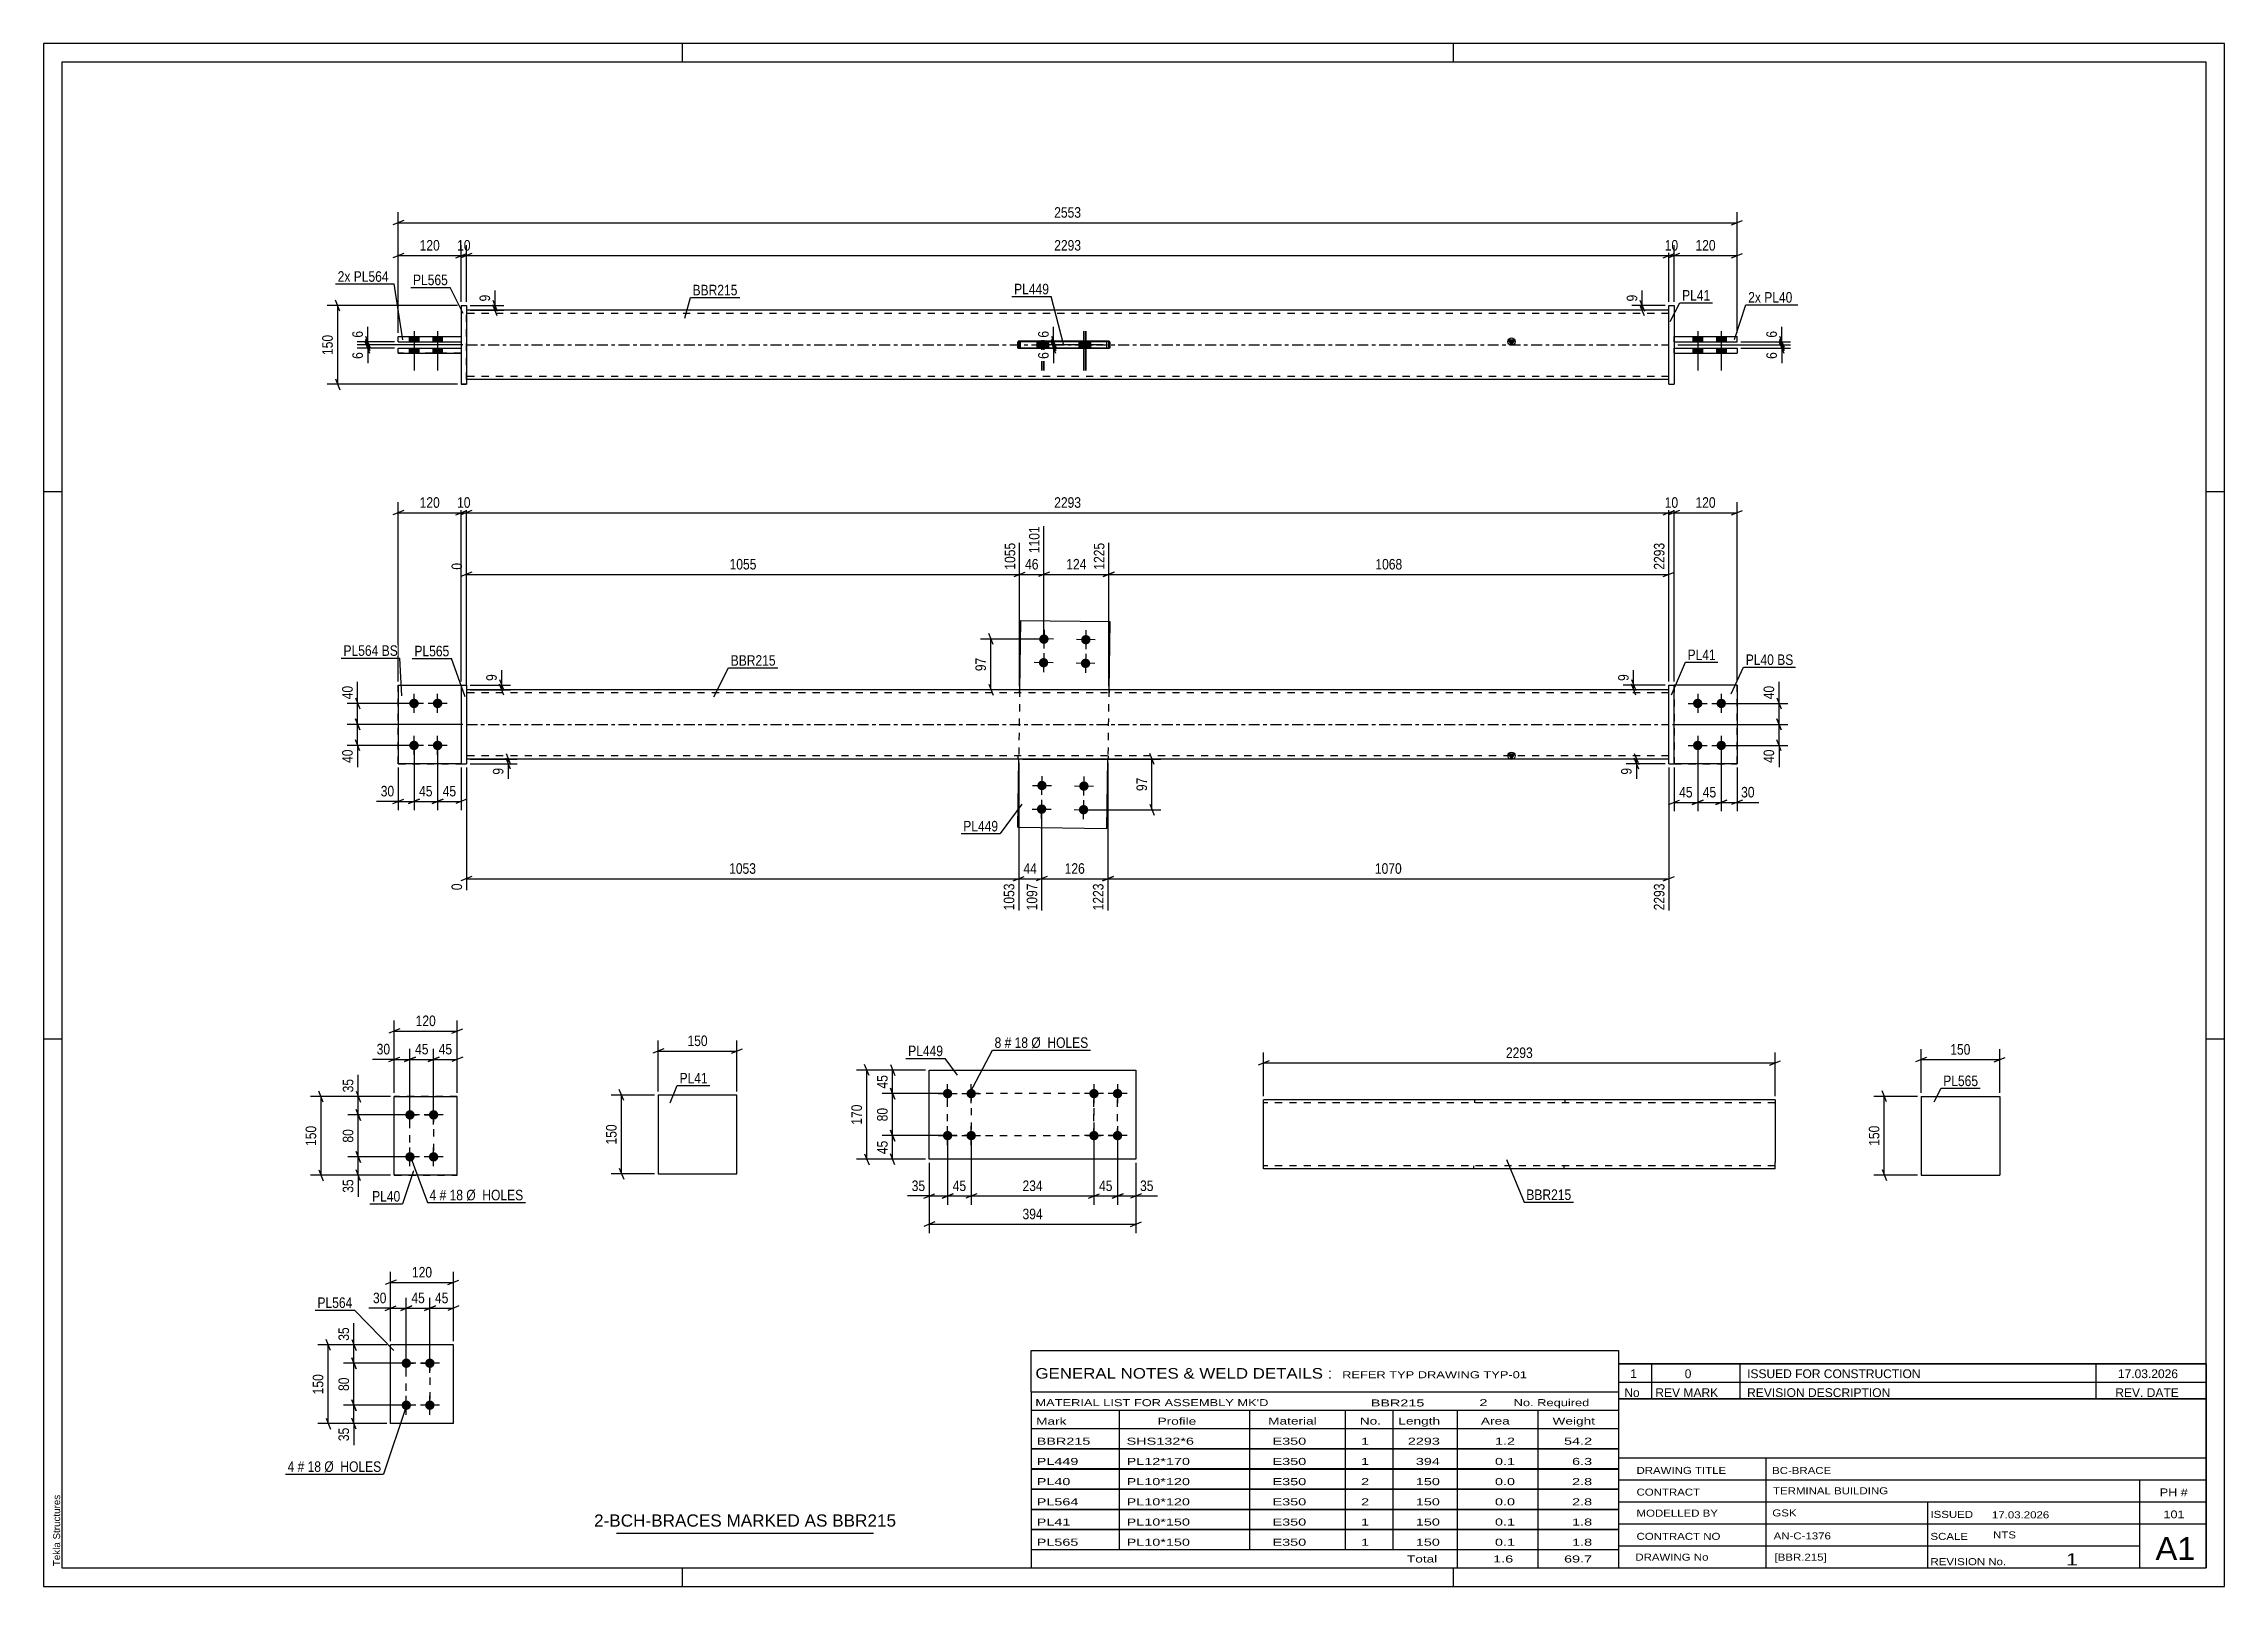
# Paper-space layout 'Layout1' of a CAD drawing. Header units: millimetres. Extents: x 0 to 594, y 0 to 420.
# The model-space entities are those that its viewports show. They can reach past a viewport. Long polylines and large blocks are cut down to what shows.
import ezdxf

# ---------------------------------------------------------------- set-up
doc = ezdxf.new("R2010")
doc.units = ezdxf.units.MM
doc.linetypes.add('DXK_LINE_DOT2', pattern=[3.9198, 1.9599, -1.9599])
doc.linetypes.add('DXK_LINE_DOT3', pattern=[5.9187, 2.979, -0.9799, 0.9799, -0.9799])
doc.layers.add('Viewport layer', color=7, linetype='Continuous', plot=False)
doc.styles.add('Arial', font='ARIAL.TTF', dxfattribs={"height": 0.2})
doc.styles.add('Arial Narrow', font='ARIALN.TTF', dxfattribs={"height": 0.2})

# ---------------------------------------------------------------- blocks, each defined once
blk = doc.blocks.new('Unknown-585636820-1129')
at = {"color": 5, "linetype": 'Continuous'}
for p, q in [((594, 420), (0, 420)), ((0, 420), (0, 0)), ((174, 415), (174, 420)), ((384, 415), (384, 420)), ((594, 0), (594, 420)), ((589, 415), (5, 415)), ((5, 415), (5, 5)), ((589, 5), (589, 415)), ((5, 298), (0, 298)), ((594, 298), (589, 298)), ((5, 149), (0, 149)), ((594, 149), (589, 149)), ((0, 0), (594, 0)), ((5, 5), (589, 5)), ((174, 0), (174, 5)), ((384, 0), (384, 5))]:
    blk.add_line(p, q, dxfattribs=at)
at = {"color": 174, "linetype": 'Continuous', "style": 'Arial'}
blk.add_text('Tekla Structures', height=1.9102, rotation=90, dxfattribs=at).set_placement((4.5, 5.5))
blk = doc.blocks.new('Bolt-585636820-1609 - 1588')
at = {"linetype": 'Continuous'}
for points in [[(99.79, 127.07, -1), (99.79, 129.64, -1)], [(106.22, 127.07, -1), (106.22, 129.64, -1)], [(99.79, 115.64, -1), (99.79, 118.21, -1)], [(106.22, 115.64, -1), (106.22, 118.21, -1)]]:
    blk.add_hatch(color=1, dxfattribs=at).paths.add_polyline_path(points)
at = {"color": 1, "linetype": 'Continuous'}
for p, q in [((99.79, 125.78), (99.79, 130.93)), ((106.22, 125.78), (106.22, 130.93)), ((102.36, 128.36), (97.22, 128.36)), ((108.79, 128.36), (103.65, 128.36)), ((99.79, 114.36), (99.79, 119.5)), ((106.22, 114.36), (106.22, 119.5)), ((102.36, 116.93), (97.22, 116.93)), ((108.79, 116.93), (103.65, 116.93))]:
    blk.add_line(p, q, dxfattribs=at)
blk = doc.blocks.new('Part-585636820-1604 - 1588')
at = {"color": 2, "linetype": 'Continuous'}
for p, q in [((95.51, 133.36), (112.65, 133.36)), ((95.51, 111.93), (95.51, 133.36)), ((112.65, 111.93), (112.65, 133.36)), ((112.65, 111.93), (95.51, 111.93))]:
    blk.add_line(p, q, dxfattribs=at)
at = {"color": 7, "linetype": 'DXK_LINE_DOT2'}
for p, q in [((112.65, 133.36), (95.51, 133.36)), ((95.51, 111.93), (112.65, 111.93))]:
    blk.add_line(p, q, dxfattribs=at)
blk = doc.blocks.new('Bolt-585636820-1962 - 1946')
at = {"linetype": 'Continuous'}
for points in [[(100.89, 241.66), (101.15, 241.63), (101.41, 241.55), (101.64, 241.42), (101.84, 241.24), (102, 241.02), (102.11, 240.77), (102.17, 240.51), (102.17, 240.24), (102.11, 239.98), (102, 239.73), (101.84, 239.52), (101.64, 239.34), (101.41, 239.2), (101.15, 239.12), (100.89, 239.09), (100.62, 239.12), (100.36, 239.2), (100.13, 239.34), (99.93, 239.52), (99.77, 239.73), (99.66, 239.98), (99.61, 240.24), (99.61, 240.51), (99.66, 240.77), (99.77, 241.02), (99.93, 241.24), (100.13, 241.42), (100.36, 241.55), (100.62, 241.63)], [(107.31, 241.66), (107.58, 241.63), (107.84, 241.55), (108.07, 241.42), (108.27, 241.24), (108.43, 241.02), (108.54, 240.77), (108.59, 240.51), (108.59, 240.24), (108.54, 239.98), (108.43, 239.73), (108.27, 239.52), (108.07, 239.34), (107.84, 239.2), (107.58, 239.12), (107.31, 239.09), (107.05, 239.12), (106.79, 239.2), (106.56, 239.34), (106.36, 239.52), (106.2, 239.73), (106.09, 239.98), (106.04, 240.24), (106.04, 240.51), (106.09, 240.77), (106.2, 241.02), (106.36, 241.24), (106.56, 241.42), (106.79, 241.55), (107.05, 241.63)], [(100.89, 230.23), (101.15, 230.2), (101.41, 230.12), (101.64, 229.99), (101.84, 229.81), (102, 229.59), (102.11, 229.34), (102.17, 229.08), (102.17, 228.81), (102.11, 228.55), (102, 228.3), (101.84, 228.09), (101.64, 227.91), (101.41, 227.77), (101.15, 227.69), (100.89, 227.66), (100.62, 227.69), (100.36, 227.77), (100.13, 227.91), (99.93, 228.09), (99.77, 228.3), (99.66, 228.55), (99.61, 228.81), (99.61, 229.08), (99.66, 229.34), (99.77, 229.59), (99.93, 229.81), (100.13, 229.99), (100.36, 230.12), (100.62, 230.2)], [(107.31, 230.23), (107.58, 230.2), (107.84, 230.12), (108.07, 229.99), (108.27, 229.81), (108.43, 229.59), (108.54, 229.34), (108.59, 229.08), (108.59, 228.81), (108.54, 228.55), (108.43, 228.3), (108.27, 228.09), (108.07, 227.91), (107.84, 227.77), (107.58, 227.69), (107.31, 227.66), (107.05, 227.69), (106.79, 227.77), (106.56, 227.91), (106.36, 228.09), (106.2, 228.3), (106.09, 228.55), (106.04, 228.81), (106.04, 229.08), (106.09, 229.34), (106.2, 229.59), (106.36, 229.81), (106.56, 229.99), (106.79, 230.12), (107.05, 230.2)]]:
    blk.add_hatch(color=1, dxfattribs=at).paths.add_polyline_path(points)
at = {"color": 1, "linetype": 'Continuous'}
for p, q in [((103.46, 240.38), (98.31, 240.38)), ((100.89, 237.8), (100.89, 242.95)), ((109.89, 240.38), (104.74, 240.38)), ((107.31, 237.8), (107.31, 242.95)), ((103.46, 228.95), (98.31, 228.95)), ((100.89, 226.38), (100.89, 231.52)), ((109.89, 228.95), (104.74, 228.95)), ((107.31, 226.38), (107.31, 231.52))]:
    blk.add_line(p, q, dxfattribs=at)
blk = doc.blocks.new('Part-585636820-1978 - 1946')
at = {"color": 7, "linetype": 'DXK_LINE_DOT2'}
for p, q in [((96.6, 245.38), (113.74, 245.38)), ((96.6, 245.38), (113.74, 245.38)), ((96.6, 223.95), (96.6, 245.38)), ((113.74, 245.38), (113.74, 245.38)), ((113.74, 245.38), (113.74, 223.95)), ((96.6, 223.95), (113.74, 223.95)), ((113.74, 223.95), (96.6, 223.95)), ((96.6, 223.95), (96.6, 223.95))]:
    blk.add_line(p, q, dxfattribs=at)
blk = doc.blocks.new('Bolt-585636820-1961 - 1946')
at = {"linetype": 'Continuous'}
for points in [[(273.75, 257.86, -1), (271.17, 257.9, -1)], [(285.17, 257.71, -1), (282.6, 257.74, -1)], [(273.66, 251.44, -1), (271.09, 251.47, -1)], [(285.09, 251.28, -1), (282.52, 251.32, -1)]]:
    blk.add_hatch(color=1, dxfattribs=at).paths.add_polyline_path(points)
at = {"color": 1, "linetype": 'Continuous'}
for p, q in [((275.03, 257.85), (269.89, 257.92)), ((272.49, 260.45), (272.43, 255.31)), ((286.46, 257.69), (281.32, 257.76)), ((283.92, 260.3), (283.85, 255.16)), ((274.95, 251.42), (269.8, 251.49)), ((272.41, 254.02), (272.34, 248.88)), ((286.37, 251.27), (281.23, 251.33)), ((283.84, 253.87), (283.77, 248.73))]:
    blk.add_line(p, q, dxfattribs=at)
blk = doc.blocks.new('Part-585636820-1953 - 1946')
at = {"linetype": 'Continuous'}
blk.add_hatch(color=2, dxfattribs=at).paths.add_polyline_path([(399.82, 225.23), (399.02, 226.63), (400.62, 226.63)])
at = {"color": 2, "linetype": 'Continuous'}
for p, q in [((442.68, 244.09), (115.17, 244.09)), ((399.82, 225.23), (399.02, 226.63)), ((399.02, 226.63), (400.62, 226.63)), ((400.62, 226.63), (399.82, 225.23)), ((442.68, 225.23), (115.17, 225.23))]:
    blk.add_line(p, q, dxfattribs=at)
at = {"color": 7, "linetype": 'DXK_LINE_DOT2'}
for p, q in [((115.17, 244.09), (115.17, 225.23)), ((265.69, 244.09), (265.69, 243.23)), ((290.28, 244.09), (290.28, 243.23)), ((442.68, 225.23), (442.68, 244.09)), ((442.68, 243.23), (115.17, 243.23)), ((442.68, 226.09), (115.17, 226.09)), ((265.45, 225.23), (265.45, 226.09)), ((290.04, 225.23), (290.04, 226.09))]:
    blk.add_line(p, q, dxfattribs=at)
at = {"color": 7, "linetype": 'DXK_LINE_DOT3'}
blk.add_line((115.17, 234.66), (442.68, 234.66), dxfattribs=at)
at = {"color": 2, "linetype": 'Continuous'}
blk.add_circle((399.82, 226.13), 1, dxfattribs=at)
blk = doc.blocks.new('Part-585636820-1958 - 1946')
at = {"color": 2, "linetype": 'Continuous'}
for p, q in [((461.25, 245.38), (444.11, 245.38)), ((461.25, 245.38), (461.25, 223.95)), ((461.25, 223.95), (444.11, 223.95))]:
    blk.add_line(p, q, dxfattribs=at)
at = {"color": 7, "linetype": 'DXK_LINE_DOT2'}
blk.add_line((444.11, 245.38), (444.11, 223.95), dxfattribs=at)
blk = doc.blocks.new('Bolt-585636820-1960 - 1946')
at = {"linetype": 'Continuous'}
for points in [[(270.64, 218.04, -1), (273.21, 218.01, -1)], [(282.07, 217.89, -1), (284.64, 217.85, -1)], [(270.55, 211.61, -1), (273.13, 211.58, -1)], [(281.98, 211.46, -1), (284.55, 211.43, -1)]]:
    blk.add_hatch(color=1, dxfattribs=at).paths.add_polyline_path(points)
at = {"color": 1, "linetype": 'Continuous'}
for p, q in [((271.89, 215.45), (271.96, 220.59)), ((283.32, 215.3), (283.39, 220.44)), ((269.36, 218.06), (274.5, 217.99)), ((271.81, 209.02), (271.87, 214.17)), ((280.78, 217.9), (285.93, 217.84)), ((283.23, 208.87), (283.3, 214.01)), ((269.27, 211.63), (274.41, 211.56)), ((280.7, 211.48), (285.84, 211.41))]:
    blk.add_line(p, q, dxfattribs=at)
blk = doc.blocks.new('Bolt-585636820-1963 - 1946')
at = {"linetype": 'Continuous'}
for points in [[(450.54, 241.66, -1), (450.54, 239.09, -1)], [(456.96, 241.66, -1), (456.96, 239.09, -1)], [(450.54, 230.23, -1), (450.54, 227.66, -1)], [(456.96, 230.23, -1), (456.96, 227.66, -1)]]:
    blk.add_hatch(color=1, dxfattribs=at).paths.add_polyline_path(points)
at = {"color": 1, "linetype": 'Continuous'}
for p, q in [((447.96, 240.38), (453.11, 240.38)), ((450.54, 242.95), (450.54, 237.8)), ((454.39, 240.38), (459.54, 240.38)), ((456.96, 242.95), (456.96, 237.8)), ((447.96, 228.95), (453.11, 228.95)), ((450.54, 231.52), (450.54, 226.38)), ((454.39, 228.95), (459.54, 228.95)), ((456.96, 231.52), (456.96, 226.38))]:
    blk.add_line(p, q, dxfattribs=at)
blk = doc.blocks.new('Part-585636820-1968 - 1946')
at = {"color": 2, "linetype": 'Continuous'}
for p, q in [((266.1, 262.97), (265.85, 244.09)), ((266.1, 262.97), (290.38, 262.64)), ((290.38, 262.64), (290.13, 244.09)), ((265.35, 206.68), (265.59, 225.23)), ((289.63, 206.36), (289.88, 225.23)), ((265.35, 206.68), (289.63, 206.36))]:
    blk.add_line(p, q, dxfattribs=at)
at = {"color": 7, "linetype": 'DXK_LINE_DOT2'}
for p, q in [((265.85, 244.09), (265.59, 225.23)), ((290.13, 244.09), (289.88, 225.23))]:
    blk.add_line(p, q, dxfattribs=at)
blk = doc.blocks.new('Part-585636820-1973 - 1946')
at = {"color": 2, "linetype": 'Continuous'}
for p, q in [((113.74, 245.38), (115.17, 245.38)), ((113.74, 245.38), (113.74, 223.95)), ((115.17, 245.38), (115.17, 245.38)), ((115.17, 245.38), (115.17, 223.95)), ((113.74, 223.95), (115.17, 223.95))]:
    blk.add_line(p, q, dxfattribs=at)
at = {"color": 7, "linetype": 'DXK_LINE_DOT2'}
for p, q in [((113.74, 245.38), (115.17, 245.38)), ((113.74, 223.95), (115.17, 223.95))]:
    blk.add_line(p, q, dxfattribs=at)
blk = doc.blocks.new('Part-585636820-1983 - 1946')
at = {"color": 2, "linetype": 'Continuous'}
for p, q in [((96.6, 245.38), (113.74, 245.38)), ((96.6, 245.38), (96.6, 223.95)), ((113.74, 223.95), (96.6, 223.95)), ((96.6, 223.95), (96.6, 223.95))]:
    blk.add_line(p, q, dxfattribs=at)
at = {"color": 7, "linetype": 'DXK_LINE_DOT2'}
for p, q in [((96.6, 245.38), (113.74, 245.38)), ((113.74, 245.38), (113.74, 245.38)), ((113.74, 245.38), (113.74, 223.95)), ((96.6, 223.95), (113.74, 223.95))]:
    blk.add_line(p, q, dxfattribs=at)
blk = doc.blocks.new('Part-585636820-1988 - 1946')
at = {"color": 2, "linetype": 'Continuous'}
for p, q in [((442.68, 245.38), (444.11, 245.38)), ((442.68, 223.95), (442.68, 245.38)), ((444.11, 223.95), (444.11, 245.38)), ((442.68, 223.95), (442.68, 223.95)), ((442.68, 223.95), (444.11, 223.95))]:
    blk.add_line(p, q, dxfattribs=at)
at = {"color": 7, "linetype": 'DXK_LINE_DOT2'}
for p, q in [((442.68, 245.38), (444.11, 245.38)), ((442.68, 223.95), (444.11, 223.95))]:
    blk.add_line(p, q, dxfattribs=at)
blk = doc.blocks.new('Part-585636820-1994 - 1946')
at = {"color": 7, "linetype": 'DXK_LINE_DOT2'}
for p, q in [((461.25, 245.38), (444.11, 245.38)), ((444.11, 245.38), (444.11, 223.95)), ((461.25, 223.95), (461.25, 245.38)), ((444.11, 223.95), (461.25, 223.95))]:
    blk.add_line(p, q, dxfattribs=at)
blk = doc.blocks.new('Part-585636820-2426 - 2415')
at = {"color": 2, "linetype": 'Continuous'}
for p, q in [((96.6, 337.12), (113.74, 337.12)), ((96.6, 335.69), (96.6, 337.12)), ((96.6, 335.69), (113.74, 335.69)), ((96.6, 335.69), (96.6, 335.69)), ((113.74, 337.12), (113.74, 335.69))]:
    blk.add_line(p, q, dxfattribs=at)
at = {"color": 7, "linetype": 'DXK_LINE_DOT2'}
for p, q in [((96.6, 337.12), (113.74, 337.12)), ((113.74, 335.69), (96.6, 335.69))]:
    blk.add_line(p, q, dxfattribs=at)
blk = doc.blocks.new('Part-585636820-2431 - 2415')
at = {"color": 2, "linetype": 'Continuous'}
for p, q in [((442.68, 348.69), (442.68, 348.69)), ((442.68, 327.26), (442.68, 348.69)), ((442.68, 348.69), (444.11, 348.69)), ((444.11, 348.69), (444.11, 348.69)), ((444.11, 348.69), (444.11, 327.26)), ((442.68, 327.26), (444.11, 327.26)), ((442.68, 327.26), (442.68, 327.26)), ((444.11, 327.26), (444.11, 327.26))]:
    blk.add_line(p, q, dxfattribs=at)
at = {"color": 7, "linetype": 'DXK_LINE_DOT2'}
for p, q in [((442.68, 348.69), (444.11, 348.69)), ((442.68, 327.26), (444.11, 327.26)), ((444.11, 327.26), (444.11, 327.26))]:
    blk.add_line(p, q, dxfattribs=at)
blk = doc.blocks.new('Bolt-585636820-2432 - 2415')
at = {"linetype": 'Continuous'}
for points in [[(270.55, 337.12), (273.13, 337.12), (273.13, 338.83), (270.55, 338.83)], [(270.64, 337.12), (273.21, 337.12), (273.21, 338.83), (270.64, 338.83)], [(281.98, 337.12), (284.55, 337.12), (284.55, 338.83), (281.98, 338.83)], [(282.07, 337.12), (284.64, 337.12), (284.64, 338.83), (282.07, 338.83)]]:
    blk.add_hatch(color=1, dxfattribs=at).paths.add_polyline_path(points)
at = {"color": 1, "linetype": 'Continuous'}
for p, q in [((270.55, 338.83), (270.55, 337.12)), ((270.64, 338.83), (270.64, 337.12)), ((271.84, 341.69), (271.84, 330.98)), ((271.93, 341.69), (271.93, 330.98)), ((273.13, 338.83), (273.13, 337.12)), ((273.21, 338.83), (273.21, 337.12)), ((281.98, 338.83), (281.98, 337.12)), ((282.07, 338.83), (282.07, 337.12)), ((283.27, 341.69), (283.27, 330.98)), ((283.35, 341.69), (283.35, 330.98)), ((284.55, 338.83), (284.55, 337.12)), ((284.64, 338.83), (284.64, 337.12))]:
    blk.add_line(p, q, dxfattribs=at)
blk = doc.blocks.new('Bolt-585636820-2433 - 2415')
at = {"linetype": 'Continuous'}
for points in [[(273.66, 338.83), (271.09, 338.83), (271.09, 337.12), (273.66, 337.12)], [(273.75, 338.83), (271.17, 338.83), (271.17, 337.12), (273.75, 337.12)], [(285.09, 338.83), (282.52, 338.83), (282.52, 337.12), (285.09, 337.12)], [(285.17, 338.83), (282.6, 338.83), (282.6, 337.12), (285.17, 337.12)]]:
    blk.add_hatch(color=1, dxfattribs=at).paths.add_polyline_path(points)
at = {"color": 1, "linetype": 'Continuous'}
for p, q in [((271.09, 338.83), (271.09, 337.12)), ((271.17, 338.83), (271.17, 337.12)), ((272.37, 341.69), (272.37, 330.98)), ((272.46, 341.69), (272.46, 330.98)), ((273.66, 338.83), (273.66, 337.12)), ((273.75, 338.83), (273.75, 337.12)), ((282.52, 338.83), (282.52, 337.12)), ((282.6, 338.83), (282.6, 337.12)), ((283.8, 341.69), (283.8, 330.98)), ((283.89, 341.69), (283.89, 330.98)), ((285.09, 338.83), (285.09, 337.12)), ((285.17, 338.83), (285.17, 337.12))]:
    blk.add_line(p, q, dxfattribs=at)
blk = doc.blocks.new('Part-585636820-2443 - 2415')
at = {"linetype": 'Continuous'}
blk.add_hatch(color=2, dxfattribs=at).paths.add_polyline_path([(399.82, 337.98), (399.02, 339.38), (400.62, 339.38)])
at = {"color": 2, "linetype": 'Continuous'}
for p, q in [((442.68, 347.4), (115.17, 347.4)), ((290.28, 338.98), (265.69, 338.98)), ((265.69, 336.98), (265.69, 338.98)), ((290.04, 338.83), (290.04, 338.98)), ((290.28, 338.83), (290.28, 338.98)), ((399.82, 337.98), (399.02, 339.38)), ((399.02, 339.38), (400.62, 339.38)), ((400.62, 339.38), (399.82, 337.98)), ((290.28, 336.98), (265.69, 336.98)), ((290.04, 336.98), (290.04, 337.12)), ((290.28, 337.12), (290.28, 336.98)), ((442.68, 328.55), (115.17, 328.55))]:
    blk.add_line(p, q, dxfattribs=at)
at = {"color": 7, "linetype": 'DXK_LINE_DOT2'}
for p, q in [((115.17, 328.55), (115.17, 347.4)), ((442.68, 346.55), (115.17, 346.55)), ((442.68, 328.55), (442.68, 347.4)), ((265.45, 338.98), (265.45, 336.98)), ((265.69, 338.98), (265.45, 338.98)), ((290.04, 338.98), (290.04, 337.12)), ((290.28, 338.98), (290.28, 337.12)), ((265.69, 336.98), (265.45, 336.98)), ((442.68, 329.4), (115.17, 329.4))]:
    blk.add_line(p, q, dxfattribs=at)
at = {"color": 7, "linetype": 'DXK_LINE_DOT3'}
blk.add_line((115.17, 337.98), (442.68, 337.98), dxfattribs=at)
at = {"color": 2, "linetype": 'Continuous'}
blk.add_circle((399.82, 338.88), 1, dxfattribs=at)
blk = doc.blocks.new('Part-585636820-2448 - 2415')
at = {"color": 2, "linetype": 'Continuous'}
for p, q in [((444.11, 337.12), (461.25, 337.12)), ((444.11, 335.69), (444.11, 337.12)), ((444.11, 335.69), (444.11, 335.69)), ((444.11, 335.69), (461.25, 335.69)), ((461.25, 337.12), (461.25, 335.69))]:
    blk.add_line(p, q, dxfattribs=at)
at = {"color": 7, "linetype": 'DXK_LINE_DOT2'}
for p, q in [((444.11, 337.12), (461.25, 337.12)), ((444.11, 335.69), (461.25, 335.69))]:
    blk.add_line(p, q, dxfattribs=at)
blk = doc.blocks.new('Part-585636820-2453 - 2415')
at = {"color": 2, "linetype": 'Continuous'}
for p, q in [((444.11, 340.26), (461.25, 340.26)), ((444.11, 338.83), (444.11, 340.26)), ((444.11, 338.83), (444.11, 338.83)), ((444.11, 338.83), (461.25, 338.83)), ((461.25, 338.83), (461.25, 340.26))]:
    blk.add_line(p, q, dxfattribs=at)
at = {"color": 7, "linetype": 'DXK_LINE_DOT2'}
for p, q in [((444.11, 340.26), (461.25, 340.26)), ((444.11, 338.83), (461.25, 338.83))]:
    blk.add_line(p, q, dxfattribs=at)
blk = doc.blocks.new('Part-585636820-2458 - 2415')
at = {"color": 2, "linetype": 'Continuous'}
for p, q in [((96.6, 340.26), (113.74, 340.26)), ((96.6, 338.83), (96.6, 340.26)), ((96.6, 338.83), (113.74, 338.83)), ((96.6, 338.83), (96.6, 338.83)), ((113.74, 340.26), (113.74, 338.83))]:
    blk.add_line(p, q, dxfattribs=at)
at = {"color": 7, "linetype": 'DXK_LINE_DOT2'}
for p, q in [((96.6, 340.26), (113.74, 340.26)), ((96.6, 340.26), (96.6, 340.26)), ((96.6, 338.83), (113.74, 338.83)), ((113.74, 340.26), (113.74, 340.26))]:
    blk.add_line(p, q, dxfattribs=at)
blk = doc.blocks.new('Part-585636820-2463 - 2415')
at = {"color": 2, "linetype": 'Continuous'}
for p, q in [((113.74, 348.69), (115.17, 348.69)), ((113.74, 348.69), (113.74, 327.26)), ((115.17, 348.69), (115.17, 348.69)), ((115.17, 348.69), (115.17, 327.26)), ((115.17, 327.26), (113.74, 327.26)), ((113.74, 327.26), (113.74, 327.26))]:
    blk.add_line(p, q, dxfattribs=at)
at = {"color": 7, "linetype": 'DXK_LINE_DOT2'}
for p, q in [((113.74, 348.69), (115.17, 348.69)), ((115.17, 348.69), (115.17, 348.69)), ((113.74, 327.26), (115.17, 327.26))]:
    blk.add_line(p, q, dxfattribs=at)
blk = doc.blocks.new('Part-585636820-2468 - 2415')
at = {"color": 7, "linetype": 'DXK_LINE_DOT2'}
for p, q in [((265.35, 337.12), (265.35, 338.83)), ((265.69, 338.83), (265.35, 338.83)), ((289.63, 337.12), (289.63, 338.83)), ((265.69, 337.12), (265.35, 337.12))]:
    blk.add_line(p, q, dxfattribs=at)
at = {"color": 2, "linetype": 'Continuous'}
for p, q in [((290.38, 338.83), (265.69, 338.83)), ((266.1, 337.12), (266.1, 338.83)), ((290.38, 338.83), (290.38, 337.12)), ((290.38, 337.12), (265.69, 337.12))]:
    blk.add_line(p, q, dxfattribs=at)
blk = doc.blocks.new('Bolt-585636820-2469 - 2415')
at = {"linetype": 'Continuous'}
for points in [[(99.6, 338.83), (102.17, 338.83), (102.17, 340.26), (99.6, 340.26)], [(99.6, 338.83), (102.17, 338.83), (102.17, 340.26), (99.6, 340.26)], [(106.03, 338.83), (108.6, 338.83), (108.6, 340.26), (106.03, 340.26)], [(106.03, 338.83), (108.6, 338.83), (108.6, 340.26), (106.03, 340.26)], [(99.6, 335.69), (102.17, 335.69), (102.17, 337.12), (99.6, 337.12)], [(99.6, 335.69), (102.17, 335.69), (102.17, 337.12), (99.6, 337.12)], [(106.03, 335.69), (108.6, 335.69), (108.6, 337.12), (106.03, 337.12)], [(106.03, 335.69), (108.6, 335.69), (108.6, 337.12), (106.03, 337.12)]]:
    blk.add_hatch(color=1, dxfattribs=at).paths.add_polyline_path(points)
at = {"color": 1, "linetype": 'Continuous'}
for p, q in [((99.6, 340.26), (99.6, 338.83)), ((99.6, 340.26), (99.6, 338.83)), ((100.89, 341.69), (100.89, 330.98)), ((100.89, 341.69), (100.89, 330.98)), ((102.17, 340.26), (102.17, 338.83)), ((102.17, 340.26), (102.17, 338.83)), ((106.03, 340.26), (106.03, 338.83)), ((106.03, 340.26), (106.03, 338.83)), ((107.31, 341.69), (107.31, 330.98)), ((107.31, 341.69), (107.31, 330.98)), ((108.6, 340.26), (108.6, 338.83)), ((108.6, 340.26), (108.6, 338.83)), ((99.6, 337.12), (99.6, 335.69)), ((99.6, 337.12), (99.6, 335.69)), ((102.17, 337.12), (102.17, 335.69)), ((102.17, 337.12), (102.17, 335.69)), ((106.03, 337.12), (106.03, 335.69)), ((106.03, 337.12), (106.03, 335.69)), ((108.6, 337.12), (108.6, 335.69)), ((108.6, 337.12), (108.6, 335.69))]:
    blk.add_line(p, q, dxfattribs=at)
blk = doc.blocks.new('Bolt-585636820-2470 - 2415')
at = {"linetype": 'Continuous'}
for points in [[(451.82, 340.26), (449.25, 340.26), (449.25, 338.83), (451.82, 338.83)], [(451.82, 340.26), (449.25, 340.26), (449.25, 338.83), (451.82, 338.83)], [(458.25, 340.26), (455.68, 340.26), (455.68, 338.83), (458.25, 338.83)], [(458.25, 340.26), (455.68, 340.26), (455.68, 338.83), (458.25, 338.83)], [(451.82, 337.12), (449.25, 337.12), (449.25, 335.69), (451.82, 335.69)], [(451.82, 337.12), (449.25, 337.12), (449.25, 335.69), (451.82, 335.69)], [(458.25, 337.12), (455.68, 337.12), (455.68, 335.69), (458.25, 335.69)], [(458.25, 337.12), (455.68, 337.12), (455.68, 335.69), (458.25, 335.69)]]:
    blk.add_hatch(color=1, dxfattribs=at).paths.add_polyline_path(points)
at = {"color": 1, "linetype": 'Continuous'}
for p, q in [((449.25, 340.26), (449.25, 338.83)), ((449.25, 340.26), (449.25, 338.83)), ((450.54, 341.69), (450.54, 330.98)), ((450.54, 341.69), (450.54, 330.98)), ((451.82, 340.26), (451.82, 338.83)), ((451.82, 340.26), (451.82, 338.83)), ((455.68, 340.26), (455.68, 338.83)), ((455.68, 340.26), (455.68, 338.83)), ((456.96, 341.69), (456.96, 330.98)), ((456.96, 341.69), (456.96, 330.98)), ((458.25, 340.26), (458.25, 338.83)), ((458.25, 340.26), (458.25, 338.83)), ((449.25, 337.12), (449.25, 335.69)), ((449.25, 337.12), (449.25, 335.69)), ((451.82, 337.12), (451.82, 335.69)), ((451.82, 337.12), (451.82, 335.69)), ((455.68, 337.12), (455.68, 335.69)), ((455.68, 337.12), (455.68, 335.69)), ((458.25, 337.12), (458.25, 335.69)), ((458.25, 337.12), (458.25, 335.69))]:
    blk.add_line(p, q, dxfattribs=at)
blk = doc.blocks.new('Part-585636820-4186 - 4185')
at = {"color": 2, "linetype": 'Continuous'}
for p, q in [((241.23, 140.57), (297.52, 140.57)), ((241.23, 116.28), (241.23, 140.57)), ((297.52, 140.57), (297.52, 116.28)), ((297.52, 116.28), (241.23, 116.28))]:
    blk.add_line(p, q, dxfattribs=at)
blk = doc.blocks.new('Bolt-585636820-4187 - 4185')
at = {"linetype": 'Continuous'}
for points in [[(286.1, 132.86, -1), (286.1, 135.43, -1)], [(292.52, 132.86, -1), (292.52, 135.43, -1)], [(286.1, 121.43, -1), (286.1, 124, -1)], [(292.52, 121.43, -1), (292.52, 124, -1)]]:
    blk.add_hatch(color=1, dxfattribs=at).paths.add_polyline_path(points)
at = {"color": 1, "linetype": 'Continuous'}
for p, q in [((286.1, 136.71), (286.1, 131.57)), ((292.52, 136.71), (292.52, 131.57)), ((288.67, 134.14), (283.52, 134.14)), ((295.1, 134.14), (289.95, 134.14)), ((286.1, 125.28), (286.1, 120.14)), ((292.52, 125.28), (292.52, 120.14)), ((288.67, 122.71), (283.52, 122.71)), ((295.1, 122.71), (289.95, 122.71))]:
    blk.add_line(p, q, dxfattribs=at)
blk = doc.blocks.new('Bolt-585636820-4188 - 4185')
at = {"linetype": 'Continuous'}
for points in [[(246.23, 135.43, -1), (246.23, 132.86, -1)], [(252.66, 135.43, -1), (252.66, 132.86, -1)], [(246.23, 124, -1), (246.23, 121.43, -1)], [(252.66, 124, -1), (252.66, 121.43, -1)]]:
    blk.add_hatch(color=1, dxfattribs=at).paths.add_polyline_path(points)
at = {"color": 1, "linetype": 'Continuous'}
for p, q in [((246.23, 131.57), (246.23, 136.71)), ((252.66, 131.57), (252.66, 136.71)), ((243.66, 134.14), (248.81, 134.14)), ((250.09, 134.14), (255.23, 134.14)), ((246.23, 120.14), (246.23, 125.28)), ((252.66, 120.14), (252.66, 125.28)), ((243.66, 122.71), (248.81, 122.71)), ((250.09, 122.71), (255.23, 122.71))]:
    blk.add_line(p, q, dxfattribs=at)
blk = doc.blocks.new('Part-585636820-1564 - 1548')
at = {"color": 2, "linetype": 'Continuous'}
for p, q in [((188.84, 133.75), (167.41, 133.75)), ((167.41, 133.75), (167.41, 112.32)), ((188.84, 112.32), (188.84, 133.75)), ((167.41, 112.32), (188.84, 112.32))]:
    blk.add_line(p, q, dxfattribs=at)
blk = doc.blocks.new('Part-585636820-4204 - 4203')
at = {"color": 2, "linetype": 'Continuous'}
for p, q in [((511.37, 133.4), (511.37, 111.97)), ((511.37, 133.4), (532.8, 133.4)), ((532.8, 133.4), (532.8, 111.97)), ((511.37, 111.97), (532.8, 111.97))]:
    blk.add_line(p, q, dxfattribs=at)
blk = doc.blocks.new('Part-585636820-1531 - 1514')
at = {"color": 2, "linetype": 'Continuous'}
for p, q in [((360.88, 132.49), (332.31, 132.49)), ((332.31, 113.77), (332.31, 132.49)), ((442.95, 132.49), (360.98, 132.49)), ((471.62, 132.49), (443.05, 132.49)), ((471.62, 132.49), (471.62, 115.35)), ((332.31, 113.64), (332.31, 113.77)), ((360.88, 113.64), (332.31, 113.64)), ((442.95, 113.64), (360.98, 113.64)), ((471.62, 113.64), (443.05, 113.64)), ((471.62, 113.64), (471.62, 115.35))]:
    blk.add_line(p, q, dxfattribs=at)
at = {"color": 7, "linetype": 'DXK_LINE_DOT2'}
for p, q in [((360.88, 131.64), (332.31, 131.64)), ((442.95, 131.64), (360.98, 131.64)), ((389.79, 132.49), (389.79, 131.64)), ((414.38, 132.49), (414.38, 131.64)), ((471.62, 131.64), (443.05, 131.64)), ((471.62, 131.64), (471.62, 131.57)), ((471.62, 131.57), (471.62, 131.64)), ((471.62, 131.43), (471.62, 131.57)), ((471.62, 131.57), (471.62, 131.43)), ((332.31, 114.49), (332.31, 114.56)), ((360.88, 114.49), (332.31, 114.49)), ((442.95, 114.49), (360.98, 114.49)), ((389.55, 113.64), (389.55, 114.49)), ((414.14, 113.64), (414.14, 114.49)), ((471.62, 114.49), (443.05, 114.49)), ((471.62, 114.56), (471.62, 115.02)), ((471.62, 114.49), (471.62, 114.56))]:
    blk.add_line(p, q, dxfattribs=at)
blk = doc.blocks.new('Part-585636820-4195 - 4194')
at = {"color": 2, "linetype": 'Continuous'}
for p, q in [((111.64, 65.74), (94.5, 65.74)), ((94.5, 44.31), (94.5, 65.74)), ((111.64, 44.31), (111.64, 65.74)), ((111.64, 44.31), (94.5, 44.31))]:
    blk.add_line(p, q, dxfattribs=at)
blk = doc.blocks.new('Bolt-585636820-4196 - 4194')
at = {"linetype": 'Continuous'}
for points in [[(98.79, 59.46, -1), (98.79, 62.03, -1)], [(105.21, 59.46, -1), (105.21, 62.03, -1)], [(98.79, 48.03, -1), (98.79, 50.6, -1)], [(105.21, 48.03, -1), (105.21, 50.6, -1)]]:
    blk.add_hatch(color=1, dxfattribs=at).paths.add_polyline_path(points)
at = {"color": 1, "linetype": 'Continuous'}
for p, q in [((101.36, 60.74), (96.21, 60.74)), ((98.79, 58.17), (98.79, 63.31)), ((107.79, 60.74), (102.64, 60.74)), ((105.21, 58.17), (105.21, 63.31)), ((101.36, 49.31), (96.21, 49.31)), ((98.79, 46.74), (98.79, 51.88)), ((107.79, 49.31), (102.64, 49.31)), ((105.21, 46.74), (105.21, 51.88))]:
    blk.add_line(p, q, dxfattribs=at)
blk = doc.blocks.new('Rectangle-585636820-1724 - 1588')
at = {"color": 1, "linetype": 'DXK_LINE_DOT2'}
blk.add_lwpolyline([(99.79, 128.36), (106.22, 128.36), (106.22, 116.93), (99.79, 116.93), (99.79, 128.36)], close=True, dxfattribs=at)
blk = doc.blocks.new('Rectangle-585636820-4550 - 4185')
at = {"color": 1, "linetype": 'DXK_LINE_DOT2'}
blk.add_lwpolyline([(246.23, 134.14), (252.66, 134.14), (252.66, 122.71), (246.23, 122.71), (246.23, 134.14)], close=True, dxfattribs=at)
blk = doc.blocks.new('Rectangle-585636820-4478 - 4194')
at = {"color": 1, "linetype": 'DXK_LINE_DOT2'}
blk.add_lwpolyline([(98.79, 60.74), (105.21, 60.74), (105.21, 49.31), (98.79, 49.31), (98.79, 60.74)], close=True, dxfattribs=at)
blk = doc.blocks.new('Rectangle-585636820-4560 - 4185')
at = {"color": 1, "linetype": 'DXK_LINE_DOT2'}
blk.add_lwpolyline([(252.66, 122.71), (286.1, 122.71), (286.1, 134.14), (252.66, 134.14), (252.66, 122.71)], close=True, dxfattribs=at)
blk = doc.blocks.new('Rectangle-585636820-4570 - 4185')
at = {"color": 1, "linetype": 'DXK_LINE_DOT2'}
blk.add_lwpolyline([(292.52, 134.14), (286.1, 134.14), (286.1, 122.71), (292.52, 122.71), (292.52, 134.14)], close=True, dxfattribs=at)
blk = doc.blocks.new('StraightDimension-585636820-1624 - 1588')
at = {"color": 7, "linetype": 'Continuous'}
for p, q in [((98.79, 128.36), (82.85, 128.36)), ((85.1, 129.86), (86.3, 126.86)), ((85.7, 116.93), (85.7, 128.36)), ((98.79, 116.93), (82.85, 116.93)), ((86.3, 115.43), (85.1, 118.43))]:
    blk.add_line(p, q, dxfattribs=at)
at = {"color": 0}
blk.add_wipeout([(84.95, 125.07), (80.75, 125.07), (80.75, 120.21), (84.95, 120.21)], dxfattribs=at)
at = {"color": 3, "style": 'Arial Narrow'}
blk.add_text('80', height=2.863, rotation=90.00021, dxfattribs=at).set_placement((84.35, 120.81))
blk = doc.blocks.new('StraightDimension-585636820-1611 - 1588')
at = {"color": 7, "linetype": 'Continuous'}
for p, q in [((98.79, 116.93), (82.85, 116.93)), ((85.1, 118.43), (86.3, 115.43)), ((86.3, 110.43), (85.1, 113.43)), ((85.7, 111.93), (85.7, 116.93)), ((94.51, 111.93), (82.85, 111.93))]:
    blk.add_line(p, q, dxfattribs=at)
at = {"color": 0}
blk.add_wipeout([(84.95, 111.4), (80.75, 111.4), (80.75, 106.55), (84.95, 106.55)], dxfattribs=at)
at = {"color": 7, "linetype": 'Continuous'}
blk.add_line((85.7, 111.93), (85.7, 106.02), dxfattribs=at)
blk.add_line((85.7, 111.93), (85.7, 106.02), dxfattribs=at)
at = {"color": 3, "style": 'Arial Narrow'}
blk.add_text('35', height=2.863, rotation=90.00021, dxfattribs=at).set_placement((84.35, 107.15))
blk = doc.blocks.new('StraightDimension-585636820-1634 - 1588')
at = {"color": 7, "linetype": 'Continuous'}
for p, q in [((94.51, 133.36), (82.85, 133.36)), ((85.1, 134.86), (86.3, 131.86)), ((85.7, 128.36), (85.7, 133.36)), ((98.79, 128.36), (82.85, 128.36)), ((86.3, 126.86), (85.1, 129.86))]:
    blk.add_line(p, q, dxfattribs=at)
at = {"color": 0}
blk.add_wipeout([(84.95, 138.74), (80.75, 138.74), (80.75, 133.88), (84.95, 133.88)], dxfattribs=at)
at = {"color": 7, "linetype": 'Continuous'}
blk.add_line((85.7, 133.36), (85.7, 139.26), dxfattribs=at)
blk.add_line((85.7, 133.36), (85.7, 139.26), dxfattribs=at)
at = {"color": 3, "style": 'Arial Narrow'}
blk.add_text('35', height=2.863, rotation=90.00021, dxfattribs=at).set_placement((84.35, 134.48))
blk = doc.blocks.new('StraightDimension-585636820-1648 - 1588')
at = {"color": 7, "linetype": 'Continuous'}
for p, q in [((94.51, 133.36), (72.73, 133.36)), ((76.18, 131.86), (74.98, 134.86)), ((75.58, 111.93), (75.58, 133.36)), ((74.98, 113.43), (76.18, 110.43)), ((94.51, 111.93), (72.73, 111.93))]:
    blk.add_line(p, q, dxfattribs=at)
at = {"color": 0}
blk.add_wipeout([(74.83, 125.98), (70.63, 125.98), (70.63, 119.3), (74.83, 119.3)], dxfattribs=at)
at = {"color": 3, "style": 'Arial Narrow'}
blk.add_text('150', height=2.863, rotation=90.00021, dxfattribs=at).set_placement((74.23, 119.9))
blk = doc.blocks.new('StraightDimension-585636820-1665 - 1588')
at = {"color": 7, "linetype": 'Continuous'}
for p, q in [((104.72, 142.88), (107.72, 144.08)), ((106.22, 129.36), (106.22, 146.33)), ((106.22, 143.48), (112.65, 143.48)), ((114.15, 144.08), (111.15, 142.88)), ((112.65, 134.36), (112.65, 146.33))]:
    blk.add_line(p, q, dxfattribs=at)
at = {"color": 0}
blk.add_wipeout([(111.86, 144.23), (111.86, 148.43), (107.01, 148.43), (107.01, 144.23)], dxfattribs=at)
at = {"color": 3, "style": 'Arial Narrow'}
blk.add_text('45', height=2.863, dxfattribs=at).set_placement((107.61, 144.83))
blk = doc.blocks.new('StraightDimension-585636820-1681 - 1588')
at = {"color": 7, "linetype": 'Continuous'}
for p, q in [((98.29, 142.88), (101.29, 144.08)), ((99.79, 129.36), (99.79, 146.33)), ((99.79, 143.48), (106.22, 143.48)), ((107.72, 144.08), (104.72, 142.88)), ((106.22, 129.36), (106.22, 146.33))]:
    blk.add_line(p, q, dxfattribs=at)
at = {"color": 0}
blk.add_wipeout([(105.43, 144.23), (105.43, 148.43), (100.58, 148.43), (100.58, 144.23)], dxfattribs=at)
at = {"color": 3, "style": 'Arial Narrow'}
blk.add_text('45', height=2.863, dxfattribs=at).set_placement((101.18, 144.83))
blk = doc.blocks.new('StraightDimension-585636820-1691 - 1588')
at = {"color": 7, "linetype": 'Continuous'}
for p, q in [((94.01, 142.88), (97.01, 144.08)), ((95.51, 134.36), (95.51, 146.33)), ((95.51, 143.48), (99.79, 143.48)), ((101.29, 144.08), (98.29, 142.88)), ((99.79, 129.36), (99.79, 146.33))]:
    blk.add_line(p, q, dxfattribs=at)
at = {"color": 0}
blk.add_wipeout([(94.98, 144.23), (94.98, 148.43), (90.12, 148.43), (90.12, 144.23)], dxfattribs=at)
at = {"color": 7, "linetype": 'Continuous'}
blk.add_line((95.51, 143.48), (89.6, 143.48), dxfattribs=at)
blk.add_line((95.51, 143.48), (89.6, 143.48), dxfattribs=at)
at = {"color": 3, "style": 'Arial Narrow'}
blk.add_text('30', height=2.863, dxfattribs=at).set_placement((90.72, 144.83))
blk = doc.blocks.new('StraightDimension-585636820-1705 - 1588')
at = {"color": 7, "linetype": 'Continuous'}
for p, q in [((97.01, 151.79), (94.01, 150.59)), ((95.51, 134.36), (95.51, 154.04)), ((95.51, 151.19), (112.65, 151.19)), ((111.15, 150.59), (114.15, 151.79)), ((112.65, 134.36), (112.65, 154.04))]:
    blk.add_line(p, q, dxfattribs=at)
at = {"color": 0}
blk.add_wipeout([(107.42, 151.94), (107.42, 156.14), (100.74, 156.14), (100.74, 151.94)], dxfattribs=at)
at = {"color": 3, "style": 'Arial Narrow'}
blk.add_text('120', height=2.863, dxfattribs=at).set_placement((101.34, 152.54))
blk = doc.blocks.new('StraightDimension-585636820-2072 - 1946')
at = {"color": 7, "linetype": 'Continuous'}
for p, q in [((100.89, 227.95), (100.89, 211.32)), ((107.32, 227.95), (107.32, 211.32)), ((99.39, 213.12), (102.39, 214.32)), ((108.82, 214.32), (105.82, 213.12)), ((100.89, 213.72), (107.32, 213.72))]:
    blk.add_line(p, q, dxfattribs=at)
at = {"color": 0}
blk.add_wipeout([(106.53, 214.47), (106.53, 218.67), (101.67, 218.67), (101.67, 214.47)], dxfattribs=at)
at = {"color": 3, "style": 'Arial Narrow'}
blk.add_text('45', height=2.863, dxfattribs=at).set_placement((102.27, 215.07))
blk = doc.blocks.new('StraightDimension-585636820-2313 - 1946')
at = {"color": 7, "linetype": 'Continuous'}
for p, q in [((98.1, 292.89), (95.1, 291.69)), ((96.6, 246.38), (96.6, 295.14)), ((96.6, 292.29), (113.74, 292.29)), ((112.24, 291.69), (115.24, 292.89)), ((113.74, 246.38), (113.74, 295.14))]:
    blk.add_line(p, q, dxfattribs=at)
at = {"color": 0}
blk.add_wipeout([(108.51, 293.04), (108.51, 297.24), (101.83, 297.24), (101.83, 293.04)], dxfattribs=at)
at = {"color": 3, "style": 'Arial Narrow'}
blk.add_text('120', height=2.863, dxfattribs=at).set_placement((102.43, 293.64))
blk = doc.blocks.new('StraightDimension-585636820-2306 - 1946')
at = {"color": 7, "linetype": 'Continuous'}
for p, q in [((441.68, 245.38), (430.23, 245.38)), ((441.68, 244.09), (430.23, 244.09)), ((432.48, 246.88), (433.68, 243.88)), ((433.68, 242.59), (432.48, 245.59)), ((433.08, 244.09), (433.08, 245.38))]:
    blk.add_line(p, q, dxfattribs=at)
at = {"color": 0}
blk.add_wipeout([(432.33, 248.93), (428.13, 248.93), (428.13, 245.9), (432.33, 245.9)], dxfattribs=at)
at = {"color": 7, "linetype": 'Continuous'}
blk.add_line((433.08, 245.38), (433.08, 249.45), dxfattribs=at)
blk.add_line((433.08, 245.38), (433.08, 249.45), dxfattribs=at)
at = {"color": 3, "style": 'Arial Narrow'}
blk.add_text('9', height=2.86, rotation=90.00021, dxfattribs=at).set_placement((431.73, 246.5))
blk = doc.blocks.new('StraightDimension-585636820-2932 - 1946')
at = {"color": 7, "linetype": 'Continuous'}
for p, q in [((289.88, 224.23), (289.88, 184.04)), ((442.68, 222.95), (442.68, 184.04)), ((291.38, 193.25), (288.38, 192.05)), ((289.88, 192.65), (442.68, 192.65)), ((441.18, 192.05), (444.18, 193.25))]:
    blk.add_line(p, q, dxfattribs=at)
at = {"color": 0}
blk.add_wipeout([(370.54, 193.4), (370.54, 197.6), (362.02, 197.6), (362.02, 193.4)], dxfattribs=at)
at = {"color": 0, "linetype": 'Continuous'}
blk.add_wipeout([(442.08, 191.95), (437.88, 191.95), (437.88, 183.44), (442.08, 183.44)], dxfattribs=at)
at = {"color": 3, "style": 'Arial Narrow'}
blk.add_text('1070', height=2.863, dxfattribs=at).set_placement((362.62, 194))
at = {"color": 3, "linetype": 'Continuous', "style": 'Arial Narrow'}
blk.add_text('2293', height=2.863, rotation=90.00021, dxfattribs=at).set_placement((441.48, 184.04))
blk = doc.blocks.new('StraightDimension-585636820-2933 - 1946')
at = {"color": 7, "linetype": 'Continuous'}
for p, q in [((289.88, 224.23), (289.88, 184.04)), ((271.84, 210.6), (271.84, 184.04)), ((273.34, 193.25), (270.34, 192.05)), ((271.84, 192.65), (289.88, 192.65)), ((288.38, 192.05), (291.38, 193.25))]:
    blk.add_line(p, q, dxfattribs=at)
at = {"color": 0}
blk.add_wipeout([(284.2, 193.4), (284.2, 197.6), (277.52, 197.6), (277.52, 193.4)], dxfattribs=at)
at = {"color": 0, "linetype": 'Continuous'}
blk.add_wipeout([(289.28, 191.95), (285.08, 191.95), (285.08, 183.44), (289.28, 183.44)], dxfattribs=at)
at = {"color": 3, "style": 'Arial Narrow'}
blk.add_text('126', height=2.863, dxfattribs=at).set_placement((278.12, 194))
at = {"color": 3, "linetype": 'Continuous', "style": 'Arial Narrow'}
blk.add_text('1223', height=2.863, rotation=90.00021, dxfattribs=at).set_placement((288.68, 184.04))
blk = doc.blocks.new('StraightDimension-585636820-2798 - 1946')
at = {"color": 7, "linetype": 'Continuous'}
for p, q in [((290.13, 245.09), (290.13, 284.11)), ((442.68, 246.38), (442.68, 284.11)), ((291.63, 276.09), (288.63, 274.89)), ((290.13, 275.49), (442.68, 275.49)), ((441.18, 274.89), (444.18, 276.09))]:
    blk.add_line(p, q, dxfattribs=at)
at = {"color": 0}
blk.add_wipeout([(370.66, 276.24), (370.66, 280.44), (362.15, 280.44), (362.15, 276.24)], dxfattribs=at)
at = {"color": 0, "linetype": 'Continuous'}
blk.add_wipeout([(442.08, 284.71), (437.88, 284.71), (437.88, 276.19), (442.08, 276.19)], dxfattribs=at)
at = {"color": 3, "style": 'Arial Narrow'}
blk.add_text('1068', height=2.863, dxfattribs=at).set_placement((362.75, 276.84))
at = {"color": 3, "linetype": 'Continuous', "style": 'Arial Narrow'}
blk.add_text('2293', height=2.863, rotation=90.00021, dxfattribs=at).set_placement((441.48, 276.79))
blk = doc.blocks.new('StraightDimension-585636820-2212 - 1946')
at = {"color": 7, "linetype": 'Continuous'}
for p, q in [((450.54, 227.95), (450.54, 211.03)), ((456.96, 227.95), (456.96, 211.03)), ((449.04, 212.83), (452.04, 214.03)), ((458.46, 214.03), (455.46, 212.83)), ((450.54, 213.43), (456.96, 213.43))]:
    blk.add_line(p, q, dxfattribs=at)
at = {"color": 0}
blk.add_wipeout([(456.18, 214.18), (456.18, 218.38), (451.32, 218.38), (451.32, 214.18)], dxfattribs=at)
at = {"color": 3, "style": 'Arial Narrow'}
blk.add_text('45', height=2.863, dxfattribs=at).set_placement((451.92, 214.78))
blk = doc.blocks.new('StraightDimension-585636820-2378 - 1946')
at = {"color": 7, "linetype": 'Continuous'}
for p, q in [((445.61, 292.89), (442.61, 291.69)), ((444.11, 246.38), (444.11, 295.14)), ((444.11, 292.29), (461.25, 292.29)), ((459.75, 291.69), (462.75, 292.89)), ((461.25, 246.38), (461.25, 295.14))]:
    blk.add_line(p, q, dxfattribs=at)
at = {"color": 0}
blk.add_wipeout([(456.02, 293.04), (456.02, 297.24), (449.34, 297.24), (449.34, 293.04)], dxfattribs=at)
at = {"color": 3, "style": 'Arial Narrow'}
blk.add_text('120', height=2.863, dxfattribs=at).set_placement((449.94, 293.64))
blk = doc.blocks.new('StraightDimension-585636820-2801 - 1946')
at = {"color": 7, "linetype": 'Continuous'}
for p, q in [((265.85, 245.09), (265.85, 284.11)), ((116.67, 276.09), (113.67, 274.89)), ((115.17, 245.09), (115.17, 278.62)), ((115.17, 275.49), (265.85, 275.49)), ((264.35, 274.89), (267.35, 276.09))]:
    blk.add_line(p, q, dxfattribs=at)
at = {"color": 0, "linetype": 'Continuous'}
for points in [[(114.57, 279.22), (110.37, 279.22), (110.37, 276.19), (114.57, 276.19)], [(265.25, 284.71), (261.05, 284.71), (261.05, 276.19), (265.25, 276.19)]]:
    blk.add_wipeout(points, dxfattribs=at)
at = {"color": 0}
blk.add_wipeout([(194.77, 276.24), (194.77, 280.44), (186.25, 280.44), (186.25, 276.24)], dxfattribs=at)
at = {"color": 3, "style": 'Arial Narrow'}
blk.add_text('1055', height=2.863, dxfattribs=at).set_placement((186.85, 276.84))
at = {"color": 3, "linetype": 'Continuous', "style": 'Arial Narrow'}
for s, height, p in [('1055', 2.863, (264.65, 276.79)), ('0', 2.86, (113.97, 276.79))]:
    blk.add_text(s, height=height, rotation=90.00021, dxfattribs=at).set_placement(p)
blk = doc.blocks.new('StraightDimension-585636820-2199 - 1946')
at = {"color": 7, "linetype": 'Continuous'}
for p, q in [((456.96, 227.95), (456.96, 211.03)), ((461.25, 222.95), (461.25, 211.03)), ((455.46, 212.83), (458.46, 214.03)), ((462.75, 214.03), (459.75, 212.83)), ((456.96, 213.43), (461.25, 213.43))]:
    blk.add_line(p, q, dxfattribs=at)
at = {"color": 0}
blk.add_wipeout([(466.63, 214.18), (466.63, 218.38), (461.77, 218.38), (461.77, 214.18)], dxfattribs=at)
at = {"color": 7, "linetype": 'Continuous'}
blk.add_line((461.25, 213.43), (467.16, 213.43), dxfattribs=at)
blk.add_line((461.25, 213.43), (467.16, 213.43), dxfattribs=at)
at = {"color": 3, "style": 'Arial Narrow'}
blk.add_text('30', height=2.863, dxfattribs=at).set_placement((462.37, 214.78))
blk = doc.blocks.new('StraightDimension-585636820-2176 - 1946')
at = {"color": 7, "linetype": 'Continuous'}
for p, q in [((99.89, 240.38), (82.69, 240.38)), ((84.94, 241.88), (86.14, 238.88)), ((85.54, 234.66), (85.54, 240.38)), ((114.17, 234.66), (82.69, 234.66)), ((86.14, 233.16), (84.94, 236.16))]:
    blk.add_line(p, q, dxfattribs=at)
at = {"color": 0}
blk.add_wipeout([(84.79, 245.76), (80.59, 245.76), (80.59, 240.9), (84.79, 240.9)], dxfattribs=at)
at = {"color": 7, "linetype": 'Continuous'}
blk.add_line((85.54, 240.38), (85.54, 246.28), dxfattribs=at)
blk.add_line((85.54, 240.38), (85.54, 246.28), dxfattribs=at)
at = {"color": 3, "style": 'Arial Narrow'}
blk.add_text('40', height=2.863, rotation=90.00021, dxfattribs=at).set_placement((84.19, 241.5))
blk = doc.blocks.new('StraightDimension-585636820-2059 - 1946')
at = {"color": 7, "linetype": 'Continuous'}
for p, q in [((107.32, 227.95), (107.32, 211.32)), ((113.74, 222.95), (113.74, 211.32)), ((105.82, 213.12), (108.82, 214.32)), ((115.24, 214.32), (112.24, 213.12)), ((107.32, 213.72), (113.74, 213.72))]:
    blk.add_line(p, q, dxfattribs=at)
at = {"color": 0}
blk.add_wipeout([(112.96, 214.47), (112.96, 218.67), (108.1, 218.67), (108.1, 214.47)], dxfattribs=at)
at = {"color": 3, "style": 'Arial Narrow'}
blk.add_text('45', height=2.863, dxfattribs=at).set_placement((108.7, 215.07))
blk = doc.blocks.new('StraightDimension-585636820-2143 - 1946')
at = {"color": 7, "linetype": 'Continuous'}
for p, q in [((125.98, 226.73), (127.18, 223.73)), ((116.17, 225.23), (128.98, 225.23)), ((116.17, 223.95), (128.98, 223.95)), ((127.18, 222.45), (125.98, 225.45)), ((126.58, 223.95), (126.58, 225.23))]:
    blk.add_line(p, q, dxfattribs=at)
at = {"color": 0}
blk.add_wipeout([(125.83, 223.42), (121.63, 223.42), (121.63, 220.39), (125.83, 220.39)], dxfattribs=at)
at = {"color": 7, "linetype": 'Continuous'}
blk.add_line((126.58, 223.95), (126.58, 219.87), dxfattribs=at)
blk.add_line((126.58, 223.95), (126.58, 219.87), dxfattribs=at)
at = {"color": 3, "style": 'Arial Narrow'}
blk.add_text('9', height=2.86, rotation=90.00021, dxfattribs=at).set_placement((125.23, 220.99))
blk = doc.blocks.new('StraightDimension-585636820-2079 - 1946')
at = {"color": 7, "linetype": 'Continuous'}
for p, q in [((100.89, 227.95), (100.89, 211.32)), ((96.6, 222.95), (96.6, 211.32)), ((95.1, 213.12), (98.1, 214.32)), ((102.39, 214.32), (99.39, 213.12)), ((96.6, 213.72), (100.89, 213.72))]:
    blk.add_line(p, q, dxfattribs=at)
at = {"color": 0}
blk.add_wipeout([(96.08, 214.47), (96.08, 218.67), (91.22, 218.67), (91.22, 214.47)], dxfattribs=at)
at = {"color": 7, "linetype": 'Continuous'}
blk.add_line((96.6, 213.72), (90.69, 213.72), dxfattribs=at)
blk.add_line((96.6, 213.72), (90.69, 213.72), dxfattribs=at)
at = {"color": 3, "style": 'Arial Narrow'}
blk.add_text('30', height=2.863, dxfattribs=at).set_placement((91.82, 215.07))
blk = doc.blocks.new('StraightDimension-585636820-2152 - 1946')
at = {"color": 7, "linetype": 'Continuous'}
for p, q in [((116.17, 245.38), (127.17, 245.38)), ((116.17, 244.09), (127.17, 244.09)), ((124.17, 246.88), (125.37, 243.88)), ((125.37, 242.59), (124.17, 245.59)), ((124.77, 244.09), (124.77, 245.38))]:
    blk.add_line(p, q, dxfattribs=at)
at = {"color": 0}
blk.add_wipeout([(124.02, 248.93), (119.82, 248.93), (119.82, 245.9), (124.02, 245.9)], dxfattribs=at)
at = {"color": 7, "linetype": 'Continuous'}
blk.add_line((124.77, 245.38), (124.77, 249.45), dxfattribs=at)
blk.add_line((124.77, 245.38), (124.77, 249.45), dxfattribs=at)
at = {"color": 3, "style": 'Arial Narrow'}
blk.add_text('9', height=2.86, rotation=90.00021, dxfattribs=at).set_placement((123.42, 246.5))
blk = doc.blocks.new('StraightDimension-585636820-2799 - 1946')
at = {"color": 7, "linetype": 'Continuous'}
for p, q in [((272.46, 258.88), (272.46, 288.61)), ((290.13, 245.09), (290.13, 284.11)), ((273.96, 276.09), (270.96, 274.89)), ((272.46, 275.49), (290.13, 275.49)), ((288.63, 274.89), (291.63, 276.09))]:
    blk.add_line(p, q, dxfattribs=at)
at = {"color": 0}
blk.add_wipeout([(284.64, 276.24), (284.64, 280.44), (277.96, 280.44), (277.96, 276.24)], dxfattribs=at)
at = {"color": 0, "linetype": 'Continuous'}
blk.add_wipeout([(289.53, 284.71), (285.33, 284.71), (285.33, 276.19), (289.53, 276.19)], dxfattribs=at)
at = {"color": 3, "style": 'Arial Narrow'}
blk.add_text('124', height=2.863, dxfattribs=at).set_placement((278.56, 276.84))
at = {"color": 3, "linetype": 'Continuous', "style": 'Arial Narrow'}
blk.add_text('1225', height=2.863, rotation=90.00021, dxfattribs=at).set_placement((288.93, 276.79))
blk = doc.blocks.new('StraightDimension-585636820-2161 - 1946')
at = {"color": 7, "linetype": 'Continuous'}
for p, q in [((114.17, 234.66), (82.69, 234.66)), ((84.94, 236.16), (86.14, 233.16)), ((85.54, 228.95), (85.54, 234.66)), ((99.89, 228.95), (82.69, 228.95)), ((86.14, 227.45), (84.94, 230.45))]:
    blk.add_line(p, q, dxfattribs=at)
at = {"color": 0}
blk.add_wipeout([(84.79, 228.42), (80.59, 228.42), (80.59, 223.57), (84.79, 223.57)], dxfattribs=at)
at = {"color": 7, "linetype": 'Continuous'}
blk.add_line((85.54, 228.95), (85.54, 223.04), dxfattribs=at)
blk.add_line((85.54, 228.95), (85.54, 223.04), dxfattribs=at)
at = {"color": 3, "style": 'Arial Narrow'}
blk.add_text('40', height=2.863, rotation=90.00021, dxfattribs=at).set_placement((84.19, 224.17))
blk = doc.blocks.new('StraightDimension-585636820-2190 - 1946')
at = {"color": 7, "linetype": 'Continuous'}
for p, q in [((433.28, 226.73), (434.48, 223.73)), ((441.68, 225.23), (431.03, 225.23)), ((441.68, 223.95), (431.03, 223.95)), ((434.48, 222.45), (433.28, 225.45)), ((433.88, 223.95), (433.88, 225.23))]:
    blk.add_line(p, q, dxfattribs=at)
at = {"color": 0}
blk.add_wipeout([(433.13, 223.42), (428.93, 223.42), (428.93, 220.39), (433.13, 220.39)], dxfattribs=at)
at = {"color": 7, "linetype": 'Continuous'}
blk.add_line((433.88, 223.95), (433.88, 219.87), dxfattribs=at)
blk.add_line((433.88, 223.95), (433.88, 219.87), dxfattribs=at)
at = {"color": 3, "style": 'Arial Narrow'}
blk.add_text('9', height=2.86, rotation=90.00021, dxfattribs=at).set_placement((432.53, 220.99))
blk = doc.blocks.new('StraightDimension-585636820-2222 - 1946')
at = {"color": 7, "linetype": 'Continuous'}
for p, q in [((450.54, 227.95), (450.54, 211.03)), ((444.11, 222.95), (444.11, 211.03)), ((442.61, 212.83), (445.61, 214.03)), ((452.04, 214.03), (449.04, 212.83)), ((444.11, 213.43), (450.54, 213.43))]:
    blk.add_line(p, q, dxfattribs=at)
at = {"color": 0}
blk.add_wipeout([(449.75, 214.18), (449.75, 218.38), (444.89, 218.38), (444.89, 214.18)], dxfattribs=at)
at = {"color": 3, "style": 'Arial Narrow'}
blk.add_text('45', height=2.863, dxfattribs=at).set_placement((445.49, 214.78))
blk = doc.blocks.new('StraightDimension-585636820-2352 - 1946')
at = {"color": 7, "linetype": 'Continuous'}
for p, q in [((116.67, 292.89), (113.67, 291.69)), ((115.17, 246.38), (115.17, 295.14)), ((115.17, 292.29), (442.68, 292.29)), ((441.18, 291.69), (444.18, 292.89)), ((442.68, 246.38), (442.68, 295.14))]:
    blk.add_line(p, q, dxfattribs=at)
at = {"color": 0}
blk.add_wipeout([(283.18, 293.04), (283.18, 297.24), (274.67, 297.24), (274.67, 293.04)], dxfattribs=at)
at = {"color": 3, "style": 'Arial Narrow'}
blk.add_text('2293', height=2.863, dxfattribs=at).set_placement((275.27, 293.64))
blk = doc.blocks.new('StraightDimension-585636820-2239 - 1946')
at = {"color": 7, "linetype": 'Continuous'}
for p, q in [((302.48, 223.73), (301.28, 226.73)), ((266.59, 225.23), (304.28, 225.23)), ((301.88, 211.44), (301.88, 225.23)), ((284.27, 211.44), (304.28, 211.44)), ((301.28, 212.94), (302.48, 209.94))]:
    blk.add_line(p, q, dxfattribs=at)
at = {"color": 0}
blk.add_wipeout([(301.13, 220.77), (296.93, 220.77), (296.93, 215.91), (301.13, 215.91)], dxfattribs=at)
at = {"color": 3, "style": 'Arial Narrow'}
blk.add_text('97', height=2.863, rotation=90.00021, dxfattribs=at).set_placement((300.53, 216.51))
blk = doc.blocks.new('StraightDimension-585636820-2335 - 1946')
at = {"color": 7, "linetype": 'Continuous'}
for p, q in [((112.24, 291.69), (115.24, 292.89)), ((116.67, 292.89), (113.67, 291.69)), ((113.74, 246.38), (113.74, 295.14)), ((113.74, 292.29), (115.17, 292.29)), ((115.17, 246.38), (115.17, 295.14))]:
    blk.add_line(p, q, dxfattribs=at)
at = {"color": 0}
blk.add_wipeout([(116.89, 293.04), (116.89, 297.24), (112.03, 297.24), (112.03, 293.04)], dxfattribs=at)
at = {"color": 3, "style": 'Arial Narrow'}
blk.add_text('10', height=2.863, dxfattribs=at).set_placement((112.63, 293.64))
blk = doc.blocks.new('StraightDimension-585636820-2256 - 1946')
at = {"color": 7, "linetype": 'Continuous'}
for p, q in [((443.68, 234.66), (475.11, 234.66)), ((472.11, 236.16), (473.31, 233.16)), ((472.71, 228.95), (472.71, 234.66)), ((457.96, 228.95), (475.11, 228.95)), ((473.31, 227.45), (472.11, 230.45))]:
    blk.add_line(p, q, dxfattribs=at)
at = {"color": 0}
blk.add_wipeout([(471.96, 228.42), (467.76, 228.42), (467.76, 223.57), (471.96, 223.57)], dxfattribs=at)
at = {"color": 7, "linetype": 'Continuous'}
blk.add_line((472.71, 228.95), (472.71, 223.04), dxfattribs=at)
blk.add_line((472.71, 228.95), (472.71, 223.04), dxfattribs=at)
at = {"color": 3, "style": 'Arial Narrow'}
blk.add_text('40', height=2.863, rotation=90.00021, dxfattribs=at).set_placement((471.36, 224.17))
blk = doc.blocks.new('StraightDimension-585636820-2269 - 1946')
at = {"color": 7, "linetype": 'Continuous'}
for p, q in [((457.96, 240.38), (475.11, 240.38)), ((472.11, 241.88), (473.31, 238.88)), ((472.71, 234.66), (472.71, 240.38)), ((443.68, 234.66), (475.11, 234.66)), ((473.31, 233.16), (472.11, 236.16))]:
    blk.add_line(p, q, dxfattribs=at)
at = {"color": 0}
blk.add_wipeout([(471.96, 245.76), (467.76, 245.76), (467.76, 240.9), (471.96, 240.9)], dxfattribs=at)
at = {"color": 7, "linetype": 'Continuous'}
blk.add_line((472.71, 240.38), (472.71, 246.28), dxfattribs=at)
blk.add_line((472.71, 240.38), (472.71, 246.28), dxfattribs=at)
at = {"color": 3, "style": 'Arial Narrow'}
blk.add_text('40', height=2.863, rotation=90.00021, dxfattribs=at).set_placement((471.36, 241.5))
blk = doc.blocks.new('StraightDimension-585636820-2934 - 1946')
at = {"color": 7, "linetype": 'Continuous'}
for p, q in [((265.59, 224.23), (265.59, 184.04)), ((271.84, 210.6), (271.84, 184.04)), ((264.09, 192.05), (267.09, 193.25)), ((265.59, 192.65), (271.84, 192.65)), ((273.34, 193.25), (270.34, 192.05))]:
    blk.add_line(p, q, dxfattribs=at)
at = {"color": 0}
blk.add_wipeout([(271.15, 193.4), (271.15, 197.6), (266.29, 197.6), (266.29, 193.4)], dxfattribs=at)
at = {"color": 0, "linetype": 'Continuous'}
blk.add_wipeout([(271.24, 191.95), (267.04, 191.95), (267.04, 183.44), (271.24, 183.44)], dxfattribs=at)
at = {"color": 3, "style": 'Arial Narrow'}
blk.add_text('44', height=2.863, dxfattribs=at).set_placement((266.89, 194))
at = {"color": 3, "linetype": 'Continuous', "style": 'Arial Narrow'}
blk.add_text('1097', height=2.863, rotation=90.00021, dxfattribs=at).set_placement((270.64, 184.04))
blk = doc.blocks.new('StraightDimension-585636820-2283 - 1946')
at = {"color": 7, "linetype": 'Continuous'}
for p, q in [((271.46, 257.88), (255.17, 257.88)), ((258.62, 256.38), (257.42, 259.38)), ((258.02, 244.09), (258.02, 257.88)), ((289.13, 244.09), (255.17, 244.09)), ((257.42, 245.59), (258.62, 242.59))]:
    blk.add_line(p, q, dxfattribs=at)
at = {"color": 0}
blk.add_wipeout([(257.27, 253.41), (253.07, 253.41), (253.07, 248.56), (257.27, 248.56)], dxfattribs=at)
at = {"color": 3, "style": 'Arial Narrow'}
blk.add_text('97', height=2.863, rotation=90.00021, dxfattribs=at).set_placement((256.67, 249.16))
blk = doc.blocks.new('StraightDimension-585636820-2935 - 1946')
at = {"color": 7, "linetype": 'Continuous'}
for p, q in [((115.17, 222.95), (115.17, 189.53)), ((265.59, 224.23), (265.59, 184.04)), ((116.67, 193.25), (113.67, 192.05)), ((115.17, 192.65), (265.59, 192.65)), ((264.09, 192.05), (267.09, 193.25))]:
    blk.add_line(p, q, dxfattribs=at)
at = {"color": 0}
blk.add_wipeout([(194.64, 193.4), (194.64, 197.6), (186.13, 197.6), (186.13, 193.4)], dxfattribs=at)
at = {"color": 0, "linetype": 'Continuous'}
for points in [[(114.57, 191.95), (110.37, 191.95), (110.37, 188.93), (114.57, 188.93)], [(264.99, 191.95), (260.79, 191.95), (260.79, 183.44), (264.99, 183.44)]]:
    blk.add_wipeout(points, dxfattribs=at)
at = {"color": 3, "style": 'Arial Narrow'}
blk.add_text('1053', height=2.863, dxfattribs=at).set_placement((186.73, 194))
at = {"color": 3, "linetype": 'Continuous', "style": 'Arial Narrow'}
for s, height, p in [('0', 2.86, (113.97, 189.53)), ('1053', 2.863, (264.39, 184.04))]:
    blk.add_text(s, height=height, rotation=90.00021, dxfattribs=at).set_placement(p)
blk = doc.blocks.new('StraightDimension-585636820-2361 - 1946')
at = {"color": 7, "linetype": 'Continuous'}
for p, q in [((441.18, 291.69), (444.18, 292.89)), ((445.61, 292.89), (442.61, 291.69)), ((442.68, 246.38), (442.68, 295.14)), ((442.68, 292.29), (444.11, 292.29)), ((444.11, 246.38), (444.11, 295.14))]:
    blk.add_line(p, q, dxfattribs=at)
at = {"color": 0}
blk.add_wipeout([(445.82, 293.04), (445.82, 297.24), (440.96, 297.24), (440.96, 293.04)], dxfattribs=at)
at = {"color": 3, "style": 'Arial Narrow'}
blk.add_text('10', height=2.863, dxfattribs=at).set_placement((441.56, 293.64))
blk = doc.blocks.new('StraightDimension-585636820-2800 - 1946')
at = {"color": 7, "linetype": 'Continuous'}
for p, q in [((272.46, 258.88), (272.46, 288.61)), ((265.85, 245.09), (265.85, 284.11)), ((264.35, 274.89), (267.35, 276.09)), ((265.85, 275.49), (272.46, 275.49)), ((273.96, 276.09), (270.96, 274.89))]:
    blk.add_line(p, q, dxfattribs=at)
at = {"color": 0}
blk.add_wipeout([(271.58, 276.24), (271.58, 280.44), (266.73, 280.44), (266.73, 276.24)], dxfattribs=at)
at = {"color": 0, "linetype": 'Continuous'}
blk.add_wipeout([(271.86, 289.21), (267.66, 289.21), (267.66, 280.69), (271.86, 280.69)], dxfattribs=at)
at = {"color": 3, "linetype": 'Continuous', "style": 'Arial Narrow'}
blk.add_text('1101', height=2.863, rotation=90.00021, dxfattribs=at).set_placement((271.26, 281.29))
at = {"color": 3, "style": 'Arial Narrow'}
blk.add_text('46', height=2.863, dxfattribs=at).set_placement((267.33, 276.84))
blk = doc.blocks.new('StraightDimension-585636820-2622 - 2415')
at = {"color": 7, "linetype": 'Continuous'}
for p, q in [((116.17, 348.69), (125.35, 348.69)), ((116.17, 347.4), (125.35, 347.4)), ((122.35, 350.19), (123.55, 347.19)), ((123.55, 345.9), (122.35, 348.9)), ((122.95, 347.4), (122.95, 348.69))]:
    blk.add_line(p, q, dxfattribs=at)
at = {"color": 0}
blk.add_wipeout([(122.2, 352.24), (118, 352.24), (118, 349.21), (122.2, 349.21)], dxfattribs=at)
at = {"color": 7, "linetype": 'Continuous'}
blk.add_line((122.95, 348.69), (122.95, 352.77), dxfattribs=at)
blk.add_line((122.95, 348.69), (122.95, 352.77), dxfattribs=at)
at = {"color": 3, "style": 'Arial Narrow'}
blk.add_text('9', height=2.86, rotation=90.00021, dxfattribs=at).set_placement((121.6, 349.81))
blk = doc.blocks.new('StraightDimension-585636820-2603 - 2415')
at = {"color": 7, "linetype": 'Continuous'}
for p, q in [((462.25, 338.83), (475.85, 338.83)), ((472.85, 340.33), (474.05, 337.33)), ((474.05, 336.48), (472.85, 339.48)), ((473.45, 337.98), (473.45, 338.83)), ((445.11, 337.98), (475.85, 337.98))]:
    blk.add_line(p, q, dxfattribs=at)
at = {"color": 0}
blk.add_wipeout([(472.7, 342.39), (468.5, 342.39), (468.5, 339.36), (472.7, 339.36)], dxfattribs=at)
at = {"color": 7, "linetype": 'Continuous'}
blk.add_line((473.45, 338.83), (473.45, 342.91), dxfattribs=at)
blk.add_line((473.45, 338.83), (473.45, 342.91), dxfattribs=at)
at = {"color": 3, "style": 'Arial Narrow'}
blk.add_text('6', height=2.86, rotation=90.00021, dxfattribs=at).set_placement((472.1, 339.96))
blk = doc.blocks.new('StraightDimension-585636820-2493 - 2415')
at = {"color": 7, "linetype": 'Continuous'}
for p, q in [((95.6, 338.83), (85.45, 338.83)), ((87.7, 340.33), (88.9, 337.33)), ((88.9, 336.48), (87.7, 339.48)), ((88.3, 337.98), (88.3, 338.83)), ((114.17, 337.98), (85.45, 337.98))]:
    blk.add_line(p, q, dxfattribs=at)
at = {"color": 0}
blk.add_wipeout([(87.55, 342.39), (83.35, 342.39), (83.35, 339.36), (87.55, 339.36)], dxfattribs=at)
at = {"color": 7, "linetype": 'Continuous'}
blk.add_line((88.3, 338.83), (88.3, 342.91), dxfattribs=at)
blk.add_line((88.3, 338.83), (88.3, 342.91), dxfattribs=at)
at = {"color": 3, "style": 'Arial Narrow'}
blk.add_text('6', height=2.86, rotation=90.00021, dxfattribs=at).set_placement((86.95, 339.96))
blk = doc.blocks.new('StraightDimension-585636820-2541 - 2415')
at = {"color": 7, "linetype": 'Continuous'}
for p, q in [((112.24, 361.71), (115.24, 362.91)), ((116.67, 362.91), (113.67, 361.71)), ((113.74, 349.69), (113.74, 365.16)), ((115.17, 349.69), (115.17, 365.16)), ((113.74, 362.31), (115.17, 362.31))]:
    blk.add_line(p, q, dxfattribs=at)
at = {"color": 0}
blk.add_wipeout([(116.89, 363.06), (116.89, 367.26), (112.03, 367.26), (112.03, 363.06)], dxfattribs=at)
at = {"color": 3, "style": 'Arial Narrow'}
blk.add_text('10', height=2.863, dxfattribs=at).set_placement((112.63, 363.66))
blk = doc.blocks.new('StraightDimension-585636820-2477 - 2415')
at = {"color": 7, "linetype": 'Continuous'}
for p, q in [((87.7, 339.48), (88.9, 336.48)), ((88.9, 335.62), (87.7, 338.62)), ((114.17, 337.98), (85.45, 337.98)), ((95.6, 337.12), (85.45, 337.12)), ((88.3, 337.12), (88.3, 337.98))]:
    blk.add_line(p, q, dxfattribs=at)
at = {"color": 0}
blk.add_wipeout([(87.55, 336.59), (83.35, 336.59), (83.35, 333.57), (87.55, 333.57)], dxfattribs=at)
at = {"color": 7, "linetype": 'Continuous'}
blk.add_line((88.3, 337.12), (88.3, 333.04), dxfattribs=at)
blk.add_line((88.3, 337.12), (88.3, 333.04), dxfattribs=at)
at = {"color": 3, "style": 'Arial Narrow'}
blk.add_text('6', height=2.86, rotation=90.00021, dxfattribs=at).set_placement((86.95, 334.17))
blk = doc.blocks.new('StraightDimension-585636820-2510 - 2415')
at = {"color": 7, "linetype": 'Continuous'}
for p, q in [((112.74, 348.69), (77.25, 348.69)), ((80.7, 347.19), (79.5, 350.19)), ((80.1, 327.26), (80.1, 348.69)), ((112.74, 327.26), (77.25, 327.26)), ((79.5, 328.76), (80.7, 325.76))]:
    blk.add_line(p, q, dxfattribs=at)
at = {"color": 0}
blk.add_wipeout([(79.35, 341.32), (75.15, 341.32), (75.15, 334.63), (79.35, 334.63)], dxfattribs=at)
at = {"color": 3, "style": 'Arial Narrow'}
blk.add_text('150', height=2.863, rotation=90.00021, dxfattribs=at).set_placement((78.75, 335.23))
blk = doc.blocks.new('StraightDimension-585636820-2521 - 2415')
at = {"color": 7, "linetype": 'Continuous'}
for p, q in [((288.63, 338.83), (272.25, 338.83)), ((274.5, 340.33), (275.7, 337.33)), ((275.7, 336.48), (274.5, 339.48)), ((275.1, 337.98), (275.1, 338.83)), ((288.63, 337.98), (272.25, 337.98))]:
    blk.add_line(p, q, dxfattribs=at)
at = {"color": 0}
blk.add_wipeout([(274.35, 342.39), (270.15, 342.39), (270.15, 339.36), (274.35, 339.36)], dxfattribs=at)
at = {"color": 7, "linetype": 'Continuous'}
blk.add_line((275.1, 338.83), (275.1, 342.91), dxfattribs=at)
blk.add_line((275.1, 338.83), (275.1, 342.91), dxfattribs=at)
at = {"color": 3, "style": 'Arial Narrow'}
blk.add_text('6', height=2.86, rotation=90.00021, dxfattribs=at).set_placement((273.75, 339.96))
blk = doc.blocks.new('StraightDimension-585636820-2525 - 2415')
at = {"color": 7, "linetype": 'Continuous'}
for p, q in [((274.5, 339.48), (275.7, 336.48)), ((275.7, 335.62), (274.5, 338.62)), ((288.63, 337.98), (272.25, 337.98)), ((288.63, 337.12), (272.25, 337.12)), ((275.1, 337.12), (275.1, 337.98))]:
    blk.add_line(p, q, dxfattribs=at)
at = {"color": 0}
blk.add_wipeout([(274.35, 336.59), (270.15, 336.59), (270.15, 333.57), (274.35, 333.57)], dxfattribs=at)
at = {"color": 7, "linetype": 'Continuous'}
blk.add_line((275.1, 337.12), (275.1, 333.04), dxfattribs=at)
blk.add_line((275.1, 337.12), (275.1, 333.04), dxfattribs=at)
at = {"color": 3, "style": 'Arial Narrow'}
blk.add_text('6', height=2.86, rotation=90.00021, dxfattribs=at).set_placement((273.75, 334.17))
blk = doc.blocks.new('StraightDimension-585636820-2530 - 2415')
at = {"color": 7, "linetype": 'Continuous'}
for p, q in [((98.1, 371.86), (95.1, 370.66)), ((96.6, 341.26), (96.6, 374.11)), ((96.6, 371.26), (461.25, 371.26)), ((459.75, 370.66), (462.75, 371.86)), ((461.25, 341.26), (461.25, 374.11))]:
    blk.add_line(p, q, dxfattribs=at)
at = {"color": 0}
blk.add_wipeout([(283.18, 372.01), (283.18, 376.21), (274.67, 376.21), (274.67, 372.01)], dxfattribs=at)
at = {"color": 3, "style": 'Arial Narrow'}
blk.add_text('2553', height=2.863, dxfattribs=at).set_placement((275.27, 372.61))
blk = doc.blocks.new('StraightDimension-585636820-2551 - 2415')
at = {"color": 7, "linetype": 'Continuous'}
for p, q in [((98.1, 362.91), (95.1, 361.71)), ((96.6, 341.26), (96.6, 365.16)), ((112.24, 361.71), (115.24, 362.91)), ((113.74, 349.69), (113.74, 365.16)), ((96.6, 362.31), (113.74, 362.31))]:
    blk.add_line(p, q, dxfattribs=at)
at = {"color": 0}
blk.add_wipeout([(108.51, 363.06), (108.51, 367.26), (101.83, 367.26), (101.83, 363.06)], dxfattribs=at)
at = {"color": 3, "style": 'Arial Narrow'}
blk.add_text('120', height=2.863, dxfattribs=at).set_placement((102.43, 363.66))
blk = doc.blocks.new('StraightDimension-585636820-2561 - 2415')
at = {"color": 7, "linetype": 'Continuous'}
for p, q in [((116.67, 362.91), (113.67, 361.71)), ((115.17, 349.69), (115.17, 365.16)), ((441.18, 361.71), (444.18, 362.91)), ((442.68, 349.69), (442.68, 365.16)), ((115.17, 362.31), (442.68, 362.31))]:
    blk.add_line(p, q, dxfattribs=at)
at = {"color": 0}
blk.add_wipeout([(283.18, 363.06), (283.18, 367.26), (274.67, 367.26), (274.67, 363.06)], dxfattribs=at)
at = {"color": 3, "style": 'Arial Narrow'}
blk.add_text('2293', height=2.863, dxfattribs=at).set_placement((275.27, 363.66))
blk = doc.blocks.new('StraightDimension-585636820-2571 - 2415')
at = {"color": 7, "linetype": 'Continuous'}
for p, q in [((441.18, 361.71), (444.18, 362.91)), ((445.61, 362.91), (442.61, 361.71)), ((442.68, 349.69), (442.68, 365.16)), ((444.11, 349.69), (444.11, 365.16)), ((442.68, 362.31), (444.11, 362.31))]:
    blk.add_line(p, q, dxfattribs=at)
at = {"color": 0}
blk.add_wipeout([(445.82, 363.06), (445.82, 367.26), (440.96, 367.26), (440.96, 363.06)], dxfattribs=at)
at = {"color": 3, "style": 'Arial Narrow'}
blk.add_text('10', height=2.863, dxfattribs=at).set_placement((441.56, 363.66))
blk = doc.blocks.new('StraightDimension-585636820-2581 - 2415')
at = {"color": 7, "linetype": 'Continuous'}
for p, q in [((445.61, 362.91), (442.61, 361.71)), ((444.11, 349.69), (444.11, 365.16)), ((459.75, 361.71), (462.75, 362.91)), ((461.25, 341.26), (461.25, 365.16)), ((444.11, 362.31), (461.25, 362.31))]:
    blk.add_line(p, q, dxfattribs=at)
at = {"color": 0}
blk.add_wipeout([(456.02, 363.06), (456.02, 367.26), (449.34, 367.26), (449.34, 363.06)], dxfattribs=at)
at = {"color": 3, "style": 'Arial Narrow'}
blk.add_text('120', height=2.863, dxfattribs=at).set_placement((449.94, 363.66))
blk = doc.blocks.new('StraightDimension-585636820-2592 - 2415')
at = {"color": 7, "linetype": 'Continuous'}
for p, q in [((441.68, 348.69), (432.57, 348.69)), ((441.68, 347.4), (432.57, 347.4)), ((434.82, 350.19), (436.02, 347.19)), ((436.02, 345.9), (434.82, 348.9)), ((435.42, 347.4), (435.42, 348.69))]:
    blk.add_line(p, q, dxfattribs=at)
at = {"color": 0}
blk.add_wipeout([(434.67, 352.24), (430.47, 352.24), (430.47, 349.21), (434.67, 349.21)], dxfattribs=at)
at = {"color": 7, "linetype": 'Continuous'}
blk.add_line((435.42, 348.69), (435.42, 352.77), dxfattribs=at)
blk.add_line((435.42, 348.69), (435.42, 352.77), dxfattribs=at)
at = {"color": 3, "style": 'Arial Narrow'}
blk.add_text('9', height=2.86, rotation=90.00021, dxfattribs=at).set_placement((434.07, 349.81))
blk = doc.blocks.new('StraightDimension-585636820-2612 - 2415')
at = {"color": 7, "linetype": 'Continuous'}
for p, q in [((472.85, 339.48), (474.05, 336.48)), ((474.05, 335.62), (472.85, 338.62)), ((445.11, 337.98), (475.85, 337.98)), ((462.25, 337.12), (475.85, 337.12)), ((473.45, 337.12), (473.45, 337.98))]:
    blk.add_line(p, q, dxfattribs=at)
at = {"color": 0}
blk.add_wipeout([(472.7, 336.59), (468.5, 336.59), (468.5, 333.57), (472.7, 333.57)], dxfattribs=at)
at = {"color": 7, "linetype": 'Continuous'}
blk.add_line((473.45, 337.12), (473.45, 333.04), dxfattribs=at)
blk.add_line((473.45, 337.12), (473.45, 333.04), dxfattribs=at)
at = {"color": 3, "style": 'Arial Narrow'}
blk.add_text('6', height=2.86, rotation=90.00021, dxfattribs=at).set_placement((472.1, 334.17))
blk = doc.blocks.new('StraightDimension-585636820-4209 - 4185')
at = {"color": 7, "linetype": 'Continuous'}
for p, q in [((292.52, 121.71), (292.52, 103.88)), ((297.52, 115.28), (297.52, 103.88)), ((291.02, 105.68), (294.02, 106.88)), ((292.52, 106.28), (297.52, 106.28)), ((299.02, 106.88), (296.02, 105.68))]:
    blk.add_line(p, q, dxfattribs=at)
at = {"color": 0}
blk.add_wipeout([(302.91, 107.03), (302.91, 111.23), (298.05, 111.23), (298.05, 107.03)], dxfattribs=at)
at = {"color": 7, "linetype": 'Continuous'}
blk.add_line((297.52, 106.28), (303.43, 106.28), dxfattribs=at)
blk.add_line((297.52, 106.28), (303.43, 106.28), dxfattribs=at)
at = {"color": 3, "style": 'Arial Narrow'}
blk.add_text('35', height=2.863, dxfattribs=at).set_placement((298.65, 107.63))
blk = doc.blocks.new('StraightDimension-585636820-4210 - 4185')
at = {"color": 7, "linetype": 'Continuous'}
for p, q in [((286.1, 121.71), (286.1, 103.88)), ((292.52, 121.71), (292.52, 103.88)), ((284.6, 105.68), (287.6, 106.88)), ((286.1, 106.28), (292.52, 106.28)), ((294.02, 106.88), (291.02, 105.68))]:
    blk.add_line(p, q, dxfattribs=at)
at = {"color": 0}
blk.add_wipeout([(291.74, 107.03), (291.74, 111.23), (286.88, 111.23), (286.88, 107.03)], dxfattribs=at)
at = {"color": 3, "style": 'Arial Narrow'}
blk.add_text('45', height=2.863, dxfattribs=at).set_placement((287.48, 107.63))
blk = doc.blocks.new('StraightDimension-585636820-4211 - 4185')
at = {"color": 7, "linetype": 'Continuous'}
for p, q in [((252.66, 121.71), (252.66, 103.88)), ((286.1, 121.71), (286.1, 103.88)), ((254.16, 106.88), (251.16, 105.68)), ((252.66, 106.28), (286.1, 106.28)), ((284.6, 105.68), (287.6, 106.88))]:
    blk.add_line(p, q, dxfattribs=at)
at = {"color": 0}
blk.add_wipeout([(272.72, 107.03), (272.72, 111.23), (266.04, 111.23), (266.04, 107.03)], dxfattribs=at)
at = {"color": 3, "style": 'Arial Narrow'}
blk.add_text('234', height=2.863, dxfattribs=at).set_placement((266.64, 107.63))
blk = doc.blocks.new('StraightDimension-585636820-4212 - 4185')
at = {"color": 7, "linetype": 'Continuous'}
for p, q in [((246.23, 121.71), (246.23, 103.88)), ((252.66, 121.71), (252.66, 103.88)), ((244.73, 105.68), (247.73, 106.88)), ((246.23, 106.28), (252.66, 106.28)), ((254.16, 106.88), (251.16, 105.68))]:
    blk.add_line(p, q, dxfattribs=at)
at = {"color": 0}
blk.add_wipeout([(251.88, 107.03), (251.88, 111.23), (247.02, 111.23), (247.02, 107.03)], dxfattribs=at)
at = {"color": 3, "style": 'Arial Narrow'}
blk.add_text('45', height=2.863, dxfattribs=at).set_placement((247.62, 107.63))
blk = doc.blocks.new('StraightDimension-585636820-4213 - 4185')
at = {"color": 7, "linetype": 'Continuous'}
for p, q in [((246.23, 121.71), (246.23, 103.88)), ((241.23, 115.28), (241.23, 103.88)), ((239.73, 105.68), (242.73, 106.88)), ((241.23, 106.28), (246.23, 106.28)), ((247.73, 106.88), (244.73, 105.68))]:
    blk.add_line(p, q, dxfattribs=at)
at = {"color": 0}
blk.add_wipeout([(240.71, 107.03), (240.71, 111.23), (235.85, 111.23), (235.85, 107.03)], dxfattribs=at)
at = {"color": 7, "linetype": 'Continuous'}
blk.add_line((241.23, 106.28), (235.33, 106.28), dxfattribs=at)
blk.add_line((241.23, 106.28), (235.33, 106.28), dxfattribs=at)
at = {"color": 3, "style": 'Arial Narrow'}
blk.add_text('35', height=2.863, dxfattribs=at).set_placement((236.45, 107.63))
blk = doc.blocks.new('StraightDimension-585636820-4229 - 4185')
at = {"color": 7, "linetype": 'Continuous'}
for p, q in [((241.23, 115.28), (241.23, 96.2)), ((297.52, 115.28), (297.52, 96.2)), ((242.73, 99.2), (239.73, 98)), ((241.23, 98.6), (297.52, 98.6)), ((296.02, 98), (299.02, 99.2))]:
    blk.add_line(p, q, dxfattribs=at)
at = {"color": 0}
blk.add_wipeout([(272.72, 99.35), (272.72, 103.55), (266.04, 103.55), (266.04, 99.35)], dxfattribs=at)
at = {"color": 3, "style": 'Arial Narrow'}
blk.add_text('394', height=2.863, dxfattribs=at).set_placement((266.64, 99.95))
blk = doc.blocks.new('StraightDimension-585636820-4249 - 4185')
at = {"color": 7, "linetype": 'Continuous'}
for p, q in [((240.23, 140.57), (221.38, 140.57)), ((224.83, 139.07), (223.63, 142.07)), ((224.23, 116.28), (224.23, 140.57)), ((240.23, 116.28), (221.38, 116.28)), ((223.63, 117.78), (224.83, 114.78))]:
    blk.add_line(p, q, dxfattribs=at)
at = {"color": 0}
blk.add_wipeout([(223.48, 131.77), (219.28, 131.77), (219.28, 125.09), (223.48, 125.09)], dxfattribs=at)
at = {"color": 3, "style": 'Arial Narrow'}
blk.add_text('170', height=2.863, rotation=90.00021, dxfattribs=at).set_placement((222.88, 125.69))
blk = doc.blocks.new('StraightDimension-585636820-4528 - 4185')
at = {"color": 7, "linetype": 'Continuous'}
for p, q in [((240.23, 140.57), (228.38, 140.57)), ((230.63, 142.07), (231.83, 139.07)), ((231.23, 134.14), (231.23, 140.57)), ((245.23, 134.14), (228.38, 134.14)), ((231.83, 132.64), (230.63, 135.64))]:
    blk.add_line(p, q, dxfattribs=at)
at = {"color": 0}
blk.add_wipeout([(230.48, 139.78), (226.28, 139.78), (226.28, 134.93), (230.48, 134.93)], dxfattribs=at)
at = {"color": 3, "style": 'Arial Narrow'}
blk.add_text('45', height=2.863, rotation=90.00021, dxfattribs=at).set_placement((229.88, 135.53))
blk = doc.blocks.new('StraightDimension-585636820-4529 - 4185')
at = {"color": 7, "linetype": 'Continuous'}
for p, q in [((245.23, 134.14), (228.38, 134.14)), ((230.63, 135.64), (231.83, 132.64)), ((231.23, 122.71), (231.23, 134.14)), ((245.23, 122.71), (228.38, 122.71)), ((231.83, 121.21), (230.63, 124.21))]:
    blk.add_line(p, q, dxfattribs=at)
at = {"color": 0}
blk.add_wipeout([(230.48, 130.86), (226.28, 130.86), (226.28, 126), (230.48, 126)], dxfattribs=at)
at = {"color": 3, "style": 'Arial Narrow'}
blk.add_text('80', height=2.863, rotation=90.00021, dxfattribs=at).set_placement((229.88, 126.6))
blk = doc.blocks.new('StraightDimension-585636820-4530 - 4185')
at = {"color": 7, "linetype": 'Continuous'}
for p, q in [((245.23, 122.71), (228.38, 122.71)), ((230.63, 124.21), (231.83, 121.21)), ((231.23, 116.28), (231.23, 122.71)), ((240.23, 116.28), (228.38, 116.28)), ((231.83, 114.78), (230.63, 117.78))]:
    blk.add_line(p, q, dxfattribs=at)
at = {"color": 0}
blk.add_wipeout([(230.48, 121.93), (226.28, 121.93), (226.28, 117.07), (230.48, 117.07)], dxfattribs=at)
at = {"color": 3, "style": 'Arial Narrow'}
blk.add_text('45', height=2.863, rotation=90.00021, dxfattribs=at).set_placement((229.88, 117.67))
blk = doc.blocks.new('StraightDimension-585636820-1566 - 1548')
at = {"color": 7, "linetype": 'Continuous'}
for p, q in [((167.41, 134.75), (167.41, 148.6)), ((188.84, 134.75), (188.84, 148.6)), ((168.91, 146.35), (165.91, 145.15)), ((167.41, 145.75), (188.84, 145.75)), ((187.34, 145.15), (190.34, 146.35))]:
    blk.add_line(p, q, dxfattribs=at)
at = {"color": 0}
blk.add_wipeout([(181.46, 146.5), (181.46, 150.7), (174.78, 150.7), (174.78, 146.5)], dxfattribs=at)
at = {"color": 3, "style": 'Arial Narrow'}
blk.add_text('150', height=2.863, dxfattribs=at).set_placement((175.38, 147.1))
blk = doc.blocks.new('StraightDimension-585636820-1577 - 1548')
at = {"color": 7, "linetype": 'Continuous'}
for p, q in [((166.41, 133.75), (154.56, 133.75)), ((158.01, 132.25), (156.81, 135.25)), ((157.41, 112.32), (157.41, 133.75)), ((156.81, 113.82), (158.01, 110.82)), ((166.41, 112.32), (154.56, 112.32))]:
    blk.add_line(p, q, dxfattribs=at)
at = {"color": 0}
blk.add_wipeout([(156.66, 126.38), (152.46, 126.38), (152.46, 119.69), (156.66, 119.69)], dxfattribs=at)
at = {"color": 3, "style": 'Arial Narrow'}
blk.add_text('150', height=2.863, rotation=90.00021, dxfattribs=at).set_placement((156.06, 120.29))
blk = doc.blocks.new('StraightDimension-585636820-4289 - 4203')
at = {"color": 7, "linetype": 'Continuous'}
for p, q in [((510.37, 133.4), (498.52, 133.4)), ((501.97, 131.9), (500.77, 134.9)), ((501.37, 111.97), (501.37, 133.4)), ((500.77, 113.47), (501.97, 110.47)), ((510.37, 111.97), (498.52, 111.97))]:
    blk.add_line(p, q, dxfattribs=at)
at = {"color": 0}
blk.add_wipeout([(500.62, 126.03), (496.42, 126.03), (496.42, 119.34), (500.62, 119.34)], dxfattribs=at)
at = {"color": 3, "style": 'Arial Narrow'}
blk.add_text('150', height=2.863, rotation=90.00021, dxfattribs=at).set_placement((500.02, 119.94))
blk = doc.blocks.new('StraightDimension-585636820-4285 - 4203')
at = {"color": 7, "linetype": 'Continuous'}
for p, q in [((512.87, 144), (509.87, 142.8)), ((511.37, 134.4), (511.37, 146.25)), ((511.37, 143.4), (532.8, 143.4)), ((531.3, 142.8), (534.3, 144)), ((532.8, 134.4), (532.8, 146.25))]:
    blk.add_line(p, q, dxfattribs=at)
at = {"color": 0}
blk.add_wipeout([(525.42, 144.15), (525.42, 148.35), (518.74, 148.35), (518.74, 144.15)], dxfattribs=at)
at = {"color": 3, "style": 'Arial Narrow'}
blk.add_text('150', height=2.863, dxfattribs=at).set_placement((519.34, 144.75))
blk = doc.blocks.new('StraightDimension-585636820-1535 - 1514')
at = {"color": 7, "linetype": 'Continuous'}
for p, q in [((333.81, 143.09), (330.81, 141.89)), ((332.31, 133.49), (332.31, 145.34)), ((470.12, 141.89), (473.12, 143.09)), ((471.62, 133.49), (471.62, 145.34)), ((332.31, 142.49), (471.62, 142.49))]:
    blk.add_line(p, q, dxfattribs=at)
at = {"color": 0}
blk.add_wipeout([(406.22, 143.24), (406.22, 147.44), (397.71, 147.44), (397.71, 143.24)], dxfattribs=at)
at = {"color": 3, "style": 'Arial Narrow'}
blk.add_text('2293', height=2.863, dxfattribs=at).set_placement((398.31, 143.84))
blk = doc.blocks.new('StraightDimension-585636820-4255 - 4194')
at = {"color": 7, "linetype": 'Continuous'}
for p, q in [((97.79, 49.31), (81.68, 49.31)), ((83.93, 50.81), (85.13, 47.81)), ((84.53, 44.31), (84.53, 49.31)), ((93.5, 44.31), (81.68, 44.31)), ((85.13, 42.81), (83.93, 45.81))]:
    blk.add_line(p, q, dxfattribs=at)
at = {"color": 0}
blk.add_wipeout([(83.78, 43.79), (79.58, 43.79), (79.58, 38.93), (83.78, 38.93)], dxfattribs=at)
at = {"color": 7, "linetype": 'Continuous'}
blk.add_line((84.53, 44.31), (84.53, 38.41), dxfattribs=at)
blk.add_line((84.53, 44.31), (84.53, 38.41), dxfattribs=at)
at = {"color": 3, "style": 'Arial Narrow'}
blk.add_text('35', height=2.863, rotation=90.00021, dxfattribs=at).set_placement((83.18, 39.53))
blk = doc.blocks.new('StraightDimension-585636820-4253 - 4194')
at = {"color": 7, "linetype": 'Continuous'}
for p, q in [((93.5, 65.74), (81.68, 65.74)), ((83.93, 67.24), (85.13, 64.24)), ((84.53, 60.74), (84.53, 65.74)), ((97.79, 60.74), (81.68, 60.74)), ((85.13, 59.24), (83.93, 62.24))]:
    blk.add_line(p, q, dxfattribs=at)
at = {"color": 0}
blk.add_wipeout([(83.78, 71.12), (79.58, 71.12), (79.58, 66.27), (83.78, 66.27)], dxfattribs=at)
at = {"color": 7, "linetype": 'Continuous'}
blk.add_line((84.53, 65.74), (84.53, 71.65), dxfattribs=at)
blk.add_line((84.53, 65.74), (84.53, 71.65), dxfattribs=at)
at = {"color": 3, "style": 'Arial Narrow'}
blk.add_text('35', height=2.863, rotation=90.00021, dxfattribs=at).set_placement((83.18, 66.87))
blk = doc.blocks.new('StraightDimension-585636820-4254 - 4194')
at = {"color": 7, "linetype": 'Continuous'}
for p, q in [((97.79, 60.74), (81.68, 60.74)), ((83.93, 62.24), (85.13, 59.24)), ((84.53, 49.31), (84.53, 60.74)), ((97.79, 49.31), (81.68, 49.31)), ((85.13, 47.81), (83.93, 50.81))]:
    blk.add_line(p, q, dxfattribs=at)
at = {"color": 0}
blk.add_wipeout([(83.78, 57.45), (79.58, 57.45), (79.58, 52.6), (83.78, 52.6)], dxfattribs=at)
at = {"color": 3, "style": 'Arial Narrow'}
blk.add_text('80', height=2.863, rotation=90.00021, dxfattribs=at).set_placement((83.18, 53.2))
blk = doc.blocks.new('StraightDimension-585636820-4265 - 4194')
at = {"color": 7, "linetype": 'Continuous'}
for p, q in [((93.5, 65.74), (74.68, 65.74)), ((78.13, 64.24), (76.93, 67.24)), ((77.53, 44.31), (77.53, 65.74)), ((93.5, 44.31), (74.68, 44.31)), ((76.93, 45.81), (78.13, 42.81))]:
    blk.add_line(p, q, dxfattribs=at)
at = {"color": 0}
blk.add_wipeout([(76.78, 58.37), (72.58, 58.37), (72.58, 51.68), (76.78, 51.68)], dxfattribs=at)
at = {"color": 3, "style": 'Arial Narrow'}
blk.add_text('150', height=2.863, rotation=90.00021, dxfattribs=at).set_placement((76.18, 52.28))
blk = doc.blocks.new('StraightDimension-585636820-4269 - 4194')
at = {"color": 7, "linetype": 'Continuous'}
for p, q in [((105.21, 61.74), (105.21, 78.59)), ((111.64, 66.74), (111.64, 78.59)), ((103.71, 75.14), (106.71, 76.34)), ((105.21, 75.74), (111.64, 75.74)), ((113.14, 76.34), (110.14, 75.14))]:
    blk.add_line(p, q, dxfattribs=at)
at = {"color": 0}
blk.add_wipeout([(110.86, 76.49), (110.86, 80.69), (106, 80.69), (106, 76.49)], dxfattribs=at)
at = {"color": 3, "style": 'Arial Narrow'}
blk.add_text('45', height=2.863, dxfattribs=at).set_placement((106.6, 77.09))
blk = doc.blocks.new('StraightDimension-585636820-4270 - 4194')
at = {"color": 7, "linetype": 'Continuous'}
for p, q in [((98.79, 61.74), (98.79, 78.59)), ((105.21, 61.74), (105.21, 78.59)), ((97.29, 75.14), (100.29, 76.34)), ((98.79, 75.74), (105.21, 75.74)), ((106.71, 76.34), (103.71, 75.14))]:
    blk.add_line(p, q, dxfattribs=at)
at = {"color": 0}
blk.add_wipeout([(104.43, 76.49), (104.43, 80.69), (99.57, 80.69), (99.57, 76.49)], dxfattribs=at)
at = {"color": 3, "style": 'Arial Narrow'}
blk.add_text('45', height=2.863, dxfattribs=at).set_placement((100.17, 77.09))
blk = doc.blocks.new('StraightDimension-585636820-4271 - 4194')
at = {"color": 7, "linetype": 'Continuous'}
for p, q in [((94.5, 66.74), (94.5, 78.59)), ((98.79, 61.74), (98.79, 78.59)), ((93, 75.14), (96, 76.34)), ((94.5, 75.74), (98.79, 75.74)), ((100.29, 76.34), (97.29, 75.14))]:
    blk.add_line(p, q, dxfattribs=at)
at = {"color": 0}
blk.add_wipeout([(93.97, 76.49), (93.97, 80.69), (89.12, 80.69), (89.12, 76.49)], dxfattribs=at)
at = {"color": 7, "linetype": 'Continuous'}
blk.add_line((94.5, 75.74), (88.59, 75.74), dxfattribs=at)
blk.add_line((94.5, 75.74), (88.59, 75.74), dxfattribs=at)
at = {"color": 3, "style": 'Arial Narrow'}
blk.add_text('30', height=2.863, dxfattribs=at).set_placement((89.72, 77.09))
blk = doc.blocks.new('StraightDimension-585636820-4281 - 4194')
at = {"color": 7, "linetype": 'Continuous'}
for p, q in [((96, 83.34), (93, 82.14)), ((94.5, 66.74), (94.5, 85.59)), ((110.14, 82.14), (113.14, 83.34)), ((111.64, 66.74), (111.64, 85.59)), ((94.5, 82.74), (111.64, 82.74))]:
    blk.add_line(p, q, dxfattribs=at)
at = {"color": 0}
blk.add_wipeout([(106.41, 83.49), (106.41, 87.69), (99.73, 87.69), (99.73, 83.49)], dxfattribs=at)
at = {"color": 3, "style": 'Arial Narrow'}
blk.add_text('120', height=2.863, dxfattribs=at).set_placement((100.33, 84.09))
blk = doc.blocks.new('Unknown-585636820-4677')
at = {"color": 7, "linetype": 'Continuous'}
for p, q in [((429, 51.05), (429, 5)), ((429, 51.05), (589, 51.05)), ((589, 51), (589, 5)), ((429, 35), (589, 35)), ((469.14, 35), (469.14, 5)), ((429, 29), (589, 29)), ((571, 5.05), (571, 29.05)), ((429, 23), (589, 23)), ((513.14, 23), (513.14, 5)), ((429, 17), (589, 17)), ((429, 11), (571, 11)), ((429, 5), (589, 5))]:
    blk.add_line(p, q, dxfattribs=at)
at = {"color": 7, "style": 'Arial Narrow'}
for s, height, width, p in [('DRAWING TITLE', 1.9089, 1.425378, (433.88, 30.61)), ('BC-BRACE', 1.909, 1.425378, (470.81, 30.59)), ('CONTRACT', 1.909, 1.425378, (433.88, 24.71)), ('TERMINAL BUILDING', 1.9089, 1.425378, (471.06, 25.07)), ('MODELLED BY', 1.9089, 1.425378, (433.88, 18.98)), ('GSK', 1.909, 1.425378, (470.88, 19.04)), ('ISSUED', 1.909, 1.425378, (513.94, 18.64)), ('17.03.2026', 1.909, 1.425378, (530.69, 18.52)), ('CONTRACT NO', 1.9089, 1.425378, (433.88, 12.66)), ('AN-C-1376', 1.909, 1.425378, (471.23, 12.78)), ('SCALE', 1.909, 1.425378, (513.94, 12.65)), ('A1', 6.204, 1.25, (575.24, 7.2)), ('DRAWING No', 1.909, 1.425378, (433.56, 7)), ('[BBR.215]', 1.909, 1.425378, (471.46, 6.99)), ('REVISION No.', 1.9089, 1.425378, (513.94, 5.77)), ('1', 3.34, 1.5, (550.91, 5.68))]:
    blk.add_text(s, height=height, dxfattribs=dict(at, width=width)).set_placement(p)
at = {"color": 7, "linetype": 'Continuous', "style": 'Arial Narrow'}
for s, height, width, p in [('PH #', 2.1, 1.42538, (576.4, 24.55)), ('101', 2.1, 1.42538, (577.41, 18.55)), ('NTS', 1.909, 1.425378, (531, 13.05))]:
    blk.add_text(s, height=height, dxfattribs=dict(at, width=width)).set_placement(p)
blk = doc.blocks.new('Unknown-585636820-4678')
at = {"color": 7, "linetype": 'Continuous'}
for p, q in [((429, 60.55), (589, 60.55)), ((589, 60.55), (429, 60.55)), ((429, 60.55), (429, 55.55)), ((438, 60.55), (438, 55.55)), ((462, 60.55), (462, 55.55)), ((559, 60.55), (559, 55.55)), ((589, 60.55), (589, 55.55)), ((429, 55.55), (589, 55.55)), ((429, 55.55), (429, 51.05)), ((429, 55.55), (589, 55.55)), ((438, 55.55), (438, 51.05)), ((462, 55.55), (462, 51.05)), ((559, 55.55), (559, 51.05)), ((589, 55.55), (589, 51.05)), ((589, 51.05), (429, 51.05))]:
    blk.add_line(p, q, dxfattribs=at)
at = {"color": 7, "linetype": 'Continuous', "style": 'Arial Narrow'}
for s, height, width, p in [('No', 2.386, 1.2, (430.54, 51.55)), ('1', 2.39, 1.196471, (432.16, 56.7)), ('REV MARK', 2.386, 1.2, (439, 51.55)), ('0', 2.39, 1.196471, (447, 56.7)), ('REVISION DESCRIPTION', 2.3861, 1.2, (464, 51.55)), ('ISSUED FOR CONSTRUCTION', 2.3861, 1.196471, (464, 56.7)), ('REV. DATE', 2.386, 1.2, (564.28, 51.55)), ('17.03.2026', 2.386, 1.196471, (565, 56.7))]:
    blk.add_text(s, height=height, dxfattribs=dict(at, width=width)).set_placement(p)
blk = doc.blocks.new('Unknown-585636820-4679')
at = {"color": 7, "linetype": 'Continuous'}
for p, q in [((269, 64.25), (429, 64.25)), ((269, 53), (269, 64.25)), ((429, 64.25), (429, 53)), ((269, 53), (429, 53)), ((269, 53), (269, 48)), ((269, 48), (429, 48)), ((269, 48), (269, 43)), ((293, 48), (293, 43)), ((328.5, 48), (328.5, 43)), ((354.5, 48), (354.5, 43)), ((367.5, 48), (367.5, 43)), ((385, 48), (385, 43)), ((407, 48), (407, 43)), ((429, 53), (429, 48)), ((429, 48), (429, 43)), ((269, 43), (429, 43)), ((269, 42.95), (269, 37.55)), ((269, 42.95), (429, 42.95)), ((293, 43), (293, 37.5)), ((328.5, 43), (328.5, 37.5)), ((354.5, 43), (354.5, 37.5)), ((367.5, 43), (367.5, 37.5)), ((385, 43), (385, 37.5)), ((407, 43), (407, 37.5)), ((429, 42.95), (429, 37.55)), ((269, 37.55), (429, 37.55)), ((269, 37.45), (269, 32.05)), ((269, 37.45), (429, 37.45)), ((293, 37.5), (293, 32)), ((328.5, 37.5), (328.5, 32)), ((354.5, 37.5), (354.5, 32)), ((367.5, 37.5), (367.5, 32)), ((385, 37.5), (385, 32)), ((407, 37.5), (407, 32)), ((429, 37.45), (429, 32.05)), ((269, 32.05), (429, 32.05)), ((269, 31.95), (269, 26.55)), ((269, 31.95), (429, 31.95)), ((293, 32), (293, 26.5)), ((328.5, 32), (328.5, 26.5)), ((354.5, 32), (354.5, 26.5)), ((367.5, 32), (367.5, 26.5)), ((385, 32), (385, 26.5)), ((407, 32), (407, 26.5)), ((429, 31.95), (429, 26.55)), ((269, 26.55), (429, 26.55)), ((269, 26.45), (269, 21.05)), ((269, 26.45), (429, 26.45)), ((293, 26.5), (293, 21)), ((328.5, 26.5), (328.5, 21)), ((354.5, 26.5), (354.5, 21)), ((367.5, 26.5), (367.5, 21)), ((385, 26.5), (385, 21)), ((407, 26.5), (407, 21)), ((429, 26.45), (429, 21.05)), ((269, 21.05), (429, 21.05)), ((269, 20.95), (269, 15.55)), ((269, 20.95), (429, 20.95)), ((293, 21), (293, 15.5)), ((328.5, 21), (328.5, 15.5)), ((354.5, 21), (354.5, 15.5)), ((367.5, 21), (367.5, 15.5)), ((385, 21), (385, 15.5)), ((407, 21), (407, 15.5)), ((429, 20.95), (429, 15.55)), ((269, 15.55), (429, 15.55)), ((269, 15.45), (269, 10.05)), ((269, 15.45), (429, 15.45)), ((293, 15.5), (293, 10)), ((328.5, 15.5), (328.5, 10)), ((354.5, 15.5), (354.5, 10)), ((367.5, 15.5), (367.5, 10)), ((385, 15.5), (385, 10)), ((407, 15.5), (407, 10)), ((429, 15.45), (429, 10.05)), ((269, 10.05), (429, 10.05)), ((269, 10), (429, 10)), ((269, 10), (269, 5)), ((385, 10), (385, 5)), ((407, 10), (407, 5)), ((429, 10), (429, 5)), ((269, 5), (429, 5))]:
    blk.add_line(p, q, dxfattribs=at)
at = {"color": 7, "style": 'Arial Narrow'}
for s, height, width, p in [('GENERAL NOTES & WELD DETAILS :', 2.8633, 1.4, (270.15, 56.56)), ('REFER TYP DRAWING TYP-01', 1.9089, 1.6, (353.7, 56.66)), ("MATERIAL LIST FOR ASSEMBLY MK'D", 1.9089, 1.6, (270.15, 49.06)), ('BBR215', 1.909, 1.794707, (361.48, 48.97)), ('2', 1.91, 1.794707, (391.08, 49.06)), ('No. Required', 1.9089, 1.6, (400.41, 49.06)), ('Mark', 1.909, 1.7, (270.34, 44)), ('Profile', 1.909, 1.7, (303.41, 44)), ('Material', 1.909, 1.7, (333.54, 44.06)), ('No.', 1.909, 1.7, (358.5, 44.06)), ('Length', 1.909, 1.7, (369, 44.06)), ('Area', 1.909, 1.7, (391.5, 44.06)), ('Weight', 1.909, 1.7, (411, 44.06))]:
    blk.add_text(s, height=height, dxfattribs=dict(at, width=width)).set_placement(p)
at = {"color": 7, "linetype": 'Continuous', "style": 'Arial Narrow'}
for s, height, width, p in [('BBR215', 1.909, 1.794707, (270.5, 38.56)), ('SHS132*6', 1.909, 1.794707, (295, 38.56)), ('E350', 1.909, 1.794707, (334.74, 38.56)), ('1', 1.91, 1.794707, (358.86, 38.56)), ('2293', 1.909, 1.794707, (371.58, 38.56)), ('1.2', 1.909, 1.794707, (395.32, 38.56)), ('54.2', 1.909, 1.794707, (414.14, 38.56)), ('PL449', 1.909, 1.794707, (270.5, 33.06)), ('PL12*170', 1.909, 1.794707, (295, 33.06)), ('E350', 1.909, 1.794707, (334.74, 33.06)), ('1', 1.91, 1.794707, (358.86, 33.06)), ('394', 1.909, 1.794707, (373.77, 33.06)), ('0.1', 1.909, 1.794707, (395.32, 33.06)), ('6.3', 1.909, 1.794707, (416.33, 33.06)), ('PL40', 1.909, 1.794707, (270.5, 27.56)), ('PL564', 1.909, 1.794707, (270.5, 22.06)), ('PL10*120', 1.909, 1.794707, (295, 27.56)), ('PL10*120', 1.909, 1.794707, (295, 22.06)), ('E350', 1.909, 1.794707, (334.74, 27.56)), ('E350', 1.909, 1.794707, (334.74, 22.06)), ('2', 1.91, 1.794707, (358.86, 27.56)), ('2', 1.91, 1.794707, (358.86, 22.06)), ('150', 1.909, 1.794707, (373.77, 27.56)), ('150', 1.909, 1.794707, (373.77, 22.06)), ('0.0', 1.909, 1.794707, (395.32, 27.56)), ('0.0', 1.909, 1.794707, (395.32, 22.06)), ('2.8', 1.909, 1.794707, (416.33, 27.56)), ('2.8', 1.909, 1.794707, (416.33, 22.06)), ('PL41', 1.909, 1.794707, (270.5, 16.56)), ('PL10*150', 1.909, 1.794707, (295, 16.56)), ('E350', 1.909, 1.794707, (334.74, 16.56)), ('1', 1.91, 1.794707, (358.86, 16.56)), ('150', 1.909, 1.794707, (373.77, 16.56)), ('0.1', 1.909, 1.794707, (395.32, 16.56)), ('1.8', 1.909, 1.794707, (416.33, 16.56)), ('PL565', 1.909, 1.794707, (270.5, 11.06)), ('PL10*150', 1.909, 1.794707, (295, 11.06)), ('E350', 1.909, 1.794707, (334.74, 11.06)), ('1', 1.91, 1.794707, (358.86, 11.06)), ('150', 1.909, 1.794707, (373.77, 11.06)), ('0.1', 1.909, 1.794707, (395.32, 11.06)), ('1.8', 1.909, 1.794707, (416.33, 11.06)), ('Total', 1.909, 1.7, (371.33, 6.5)), ('1.6', 1.909, 1.794707, (394.83, 6.5)), ('69.7', 1.909, 1.794707, (414.14, 6.5))]:
    blk.add_text(s, height=height, dxfattribs=dict(at, width=width)).set_placement(p)
blk = doc.blocks.new('Unknown-585636820-4680')
at = {"color": 7, "linetype": 'Continuous'}
blk.add_line((156, 14.5), (226, 14.5), dxfattribs=at)
at = {"color": 7, "style": 'Arial'}
blk.add_text('2-BCH-BRACES MARKED AS BBR215', height=3.3428, dxfattribs=at).set_placement((149.93, 16.25))
blk = doc.blocks.new('Mark-585636820-1600 - 1588')
at = {"color": 0}
blk.add_wipeout([(97.16, 104.76), (97.16, 107.76), (89.48, 107.76), (89.48, 104.76)], dxfattribs=at)
blk.add_wipeout([(97.16, 104.76), (97.16, 107.76), (89.48, 107.76), (89.48, 104.76)], dxfattribs=at)
at = {"color": 30, "linetype": 'Continuous'}
for p in [(100.78, 113.12), (88.88, 104.16)]:
    blk.add_line(p, (97.76, 104.16), dxfattribs=at)
at = {"color": 3, "style": 'Arial Narrow'}
blk.add_text('PL40', height=2.863, dxfattribs=at).set_placement((89.48, 104.76))
blk = doc.blocks.new('Mark-585636820-1605 - 1588')
at = {"color": 0}
blk.add_wipeout([(106.95, 105.1), (106.95, 108.1), (105.12, 108.1), (105.12, 105.1)], dxfattribs=at)
blk.add_wipeout([(106.95, 105.1), (106.95, 108.1), (105.12, 108.1), (105.12, 105.1)], dxfattribs=at)
at = {"color": 7, "linetype": 'Continuous'}
blk.add_line((99.84, 117.24), (104.52, 104.5), dxfattribs=at)
at = {"color": 0}
blk.add_wipeout([(109.68, 105.1), (109.68, 108.1), (107.85, 108.1), (107.85, 105.1)], dxfattribs=at)
blk.add_wipeout([(109.68, 105.1), (109.68, 108.1), (107.85, 108.1), (107.85, 105.1)], dxfattribs=at)
at = {"color": 3, "style": 'Arial Narrow'}
blk.add_text('4', height=2.86, dxfattribs=at).set_placement((105.12, 105.1))
at = {"color": 0}
blk.add_wipeout([(114.23, 105.1), (114.23, 108.1), (110.58, 108.1), (110.58, 105.1)], dxfattribs=at)
blk.add_wipeout([(114.23, 105.1), (114.23, 108.1), (110.58, 108.1), (110.58, 105.1)], dxfattribs=at)
at = {"color": 3, "style": 'Arial Narrow'}
blk.add_text('#', height=2.86, dxfattribs=at).set_placement((107.85, 105.1))
at = {"color": 0}
blk.add_wipeout([(130.66, 105.1), (130.66, 108.1), (115.13, 108.1), (115.13, 105.1)], dxfattribs=at)
blk.add_wipeout([(130.66, 105.1), (130.66, 108.1), (115.13, 108.1), (115.13, 105.1)], dxfattribs=at)
at = {"color": 7, "linetype": 'Continuous'}
blk.add_line((104.52, 104.5), (131.26, 104.5), dxfattribs=at)
at = {"color": 3, "style": 'Arial Narrow'}
for s, p in [('18', (110.58, 105.1)), ('Ø  HOLES', (115.13, 105.1))]:
    blk.add_text(s, height=2.863, dxfattribs=at).set_placement(p)
blk = doc.blocks.new('Mark-585636820-1949 - 1946')
at = {"color": 0}
blk.add_wipeout([(199.39, 250.65), (199.39, 253.65), (187.15, 253.65), (187.15, 250.65)], dxfattribs=at)
blk.add_wipeout([(199.39, 250.65), (199.39, 253.65), (187.15, 253.65), (187.15, 250.65)], dxfattribs=at)
at = {"color": 30, "linetype": 'Continuous'}
for p, q in [((182.56, 242.15), (186.55, 250.05)), ((186.55, 250.05), (199.99, 250.05))]:
    blk.add_line(p, q, dxfattribs=at)
at = {"color": 3, "style": 'Arial Narrow'}
blk.add_text('BBR215', height=2.863, dxfattribs=at).set_placement((187.15, 250.65))
blk = doc.blocks.new('MarkSet-585636820-2406 - 1946')
at = {"color": 0}
blk.add_wipeout([(91.19, 253.33), (91.19, 256.33), (81.68, 256.33), (81.68, 253.33)], dxfattribs=at)
blk.add_wipeout([(91.19, 253.33), (91.19, 256.33), (81.68, 256.33), (81.68, 253.33)], dxfattribs=at)
blk.add_wipeout([(96.47, 253.33), (96.47, 256.33), (92.09, 256.33), (92.09, 253.33)], dxfattribs=at)
blk.add_wipeout([(96.47, 253.33), (96.47, 256.33), (92.09, 256.33), (92.09, 253.33)], dxfattribs=at)
at = {"color": 30, "linetype": 'Continuous'}
for p in [(81.08, 252.73), (97.61, 242.45)]:
    blk.add_line(p, (97.07, 252.73), dxfattribs=at)
at = {"color": 3, "style": 'Arial Narrow'}
for s, p in [('PL564', (81.68, 253.33)), ('BS', (92.09, 253.33))]:
    blk.add_text(s, height=2.863, dxfattribs=at).set_placement(p)
blk = doc.blocks.new('Mark-585636820-1964 - 1946')
at = {"color": 0}
blk.add_wipeout([(259.99, 205.53), (259.99, 208.53), (250.49, 208.53), (250.49, 205.53)], dxfattribs=at)
blk.add_wipeout([(259.99, 205.53), (259.99, 208.53), (250.49, 208.53), (250.49, 205.53)], dxfattribs=at)
at = {"color": 30, "linetype": 'Continuous'}
for p in [(266.41, 212.94), (249.89, 204.93)]:
    blk.add_line(p, (260.59, 204.93), dxfattribs=at)
at = {"color": 3, "style": 'Arial Narrow'}
blk.add_text('PL449', height=2.863, dxfattribs=at).set_placement((250.49, 205.53))
blk = doc.blocks.new('Mark-585636820-1969 - 1946')
at = {"color": 0}
blk.add_wipeout([(110.51, 253.2), (110.51, 256.2), (101, 256.2), (101, 253.2)], dxfattribs=at)
blk.add_wipeout([(110.51, 253.2), (110.51, 256.2), (101, 256.2), (101, 253.2)], dxfattribs=at)
at = {"color": 30, "linetype": 'Continuous'}
for p in [(100.4, 252.6), (114.82, 242.16)]:
    blk.add_line(p, (111.11, 252.6), dxfattribs=at)
at = {"color": 3, "style": 'Arial Narrow'}
blk.add_text('PL565', height=2.863, dxfattribs=at).set_placement((101, 253.2))
blk = doc.blocks.new('Mark-585636820-1984 - 1946')
at = {"color": 0}
blk.add_wipeout([(455.46, 252.18), (455.46, 255.18), (447.78, 255.18), (447.78, 252.18)], dxfattribs=at)
blk.add_wipeout([(455.46, 252.18), (455.46, 255.18), (447.78, 255.18), (447.78, 252.18)], dxfattribs=at)
at = {"color": 30, "linetype": 'Continuous'}
for p, q in [((443.41, 242.69), (447.18, 251.58)), ((447.18, 251.58), (456.06, 251.58))]:
    blk.add_line(p, q, dxfattribs=at)
at = {"color": 3, "style": 'Arial Narrow'}
blk.add_text('PL41', height=2.863, dxfattribs=at).set_placement((447.78, 252.18))
blk = doc.blocks.new('MarkSet-585636820-2400 - 1946')
at = {"color": 0}
blk.add_wipeout([(471.3, 250.85), (471.3, 253.85), (463.63, 253.85), (463.63, 250.85)], dxfattribs=at)
blk.add_wipeout([(471.3, 250.85), (471.3, 253.85), (463.63, 253.85), (463.63, 250.85)], dxfattribs=at)
at = {"color": 30, "linetype": 'Continuous'}
blk.add_line((459.62, 243.02), (463.03, 250.25), dxfattribs=at)
at = {"color": 0}
blk.add_wipeout([(476.59, 250.85), (476.59, 253.85), (472.2, 253.85), (472.2, 250.85)], dxfattribs=at)
blk.add_wipeout([(476.59, 250.85), (476.59, 253.85), (472.2, 253.85), (472.2, 250.85)], dxfattribs=at)
at = {"color": 30, "linetype": 'Continuous'}
blk.add_line((463.03, 250.25), (477.19, 250.25), dxfattribs=at)
at = {"color": 3, "style": 'Arial Narrow'}
for s, p in [('PL40', (463.63, 250.85)), ('BS', (472.2, 250.85))]:
    blk.add_text(s, height=2.863, dxfattribs=at).set_placement(p)
blk = doc.blocks.new('Mark-585636820-2427 - 2415')
at = {"color": 0}
blk.add_wipeout([(453.97, 350.05), (453.97, 353.05), (446.29, 353.05), (446.29, 350.05)], dxfattribs=at)
blk.add_wipeout([(453.97, 350.05), (453.97, 353.05), (446.29, 353.05), (446.29, 350.05)], dxfattribs=at)
at = {"color": 30, "linetype": 'Continuous'}
for p, q in [((443.01, 344.37), (445.69, 349.45)), ((445.69, 349.45), (454.57, 349.45))]:
    blk.add_line(p, q, dxfattribs=at)
at = {"color": 3, "style": 'Arial Narrow'}
blk.add_text('PL41', height=2.863, dxfattribs=at).set_placement((446.29, 350.05))
blk = doc.blocks.new('MarkSet-585636820-2660 - 2415')
at = {"color": 0}
blk.add_wipeout([(83.57, 355.17), (83.57, 358.17), (80.09, 358.17), (80.09, 355.17)], dxfattribs=at)
blk.add_wipeout([(83.57, 355.17), (83.57, 358.17), (80.09, 358.17), (80.09, 355.17)], dxfattribs=at)
blk.add_wipeout([(93.97, 355.17), (93.97, 358.17), (84.47, 358.17), (84.47, 355.17)], dxfattribs=at)
blk.add_wipeout([(93.97, 355.17), (93.97, 358.17), (84.47, 358.17), (84.47, 355.17)], dxfattribs=at)
at = {"color": 30, "linetype": 'Continuous'}
for p in [(79.49, 354.57), (97.81, 339.38)]:
    blk.add_line(p, (95.47, 354.57), dxfattribs=at)
at = {"color": 3, "style": 'Arial Narrow'}
for s, p in [('2x', (80.09, 355.17)), ('PL564', (84.47, 355.17))]:
    blk.add_text(s, height=2.863, dxfattribs=at).set_placement(p)
blk = doc.blocks.new('Mark-585636820-2439 - 2415')
at = {"color": 0}
blk.add_wipeout([(189, 351.48), (189, 354.48), (176.76, 354.48), (176.76, 351.48)], dxfattribs=at)
blk.add_wipeout([(189, 351.48), (189, 354.48), (176.76, 354.48), (176.76, 351.48)], dxfattribs=at)
at = {"color": 30, "linetype": 'Continuous'}
for p, q in [((174.63, 345.28), (176.16, 350.88)), ((176.16, 350.88), (189.6, 350.88))]:
    blk.add_line(p, q, dxfattribs=at)
at = {"color": 3, "style": 'Arial Narrow'}
blk.add_text('BBR215', height=2.863, dxfattribs=at).set_placement((176.76, 351.48))
blk = doc.blocks.new('Mark-585636820-2459 - 2415')
at = {"color": 0}
blk.add_wipeout([(110.12, 354.25), (110.12, 357.25), (100.61, 357.25), (100.61, 354.25)], dxfattribs=at)
blk.add_wipeout([(110.12, 354.25), (110.12, 357.25), (100.61, 357.25), (100.61, 354.25)], dxfattribs=at)
at = {"color": 30, "linetype": 'Continuous'}
for p in [(100.01, 353.65), (114.28, 346.51)]:
    blk.add_line(p, (110.72, 353.65), dxfattribs=at)
at = {"color": 3, "style": 'Arial Narrow'}
blk.add_text('PL565', height=2.863, dxfattribs=at).set_placement((100.61, 354.25))
blk = doc.blocks.new('Mark-585636820-2464 - 2415')
at = {"color": 0}
blk.add_wipeout([(273.86, 351.75), (273.86, 354.75), (264.35, 354.75), (264.35, 351.75)], dxfattribs=at)
blk.add_wipeout([(273.86, 351.75), (273.86, 354.75), (264.35, 354.75), (264.35, 351.75)], dxfattribs=at)
at = {"color": 30, "linetype": 'Continuous'}
for p in [(263.75, 351.15), (277.84, 338.21)]:
    blk.add_line(p, (274.46, 351.15), dxfattribs=at)
at = {"color": 3, "style": 'Arial Narrow'}
blk.add_text('PL449', height=2.863, dxfattribs=at).set_placement((264.35, 351.75))
blk = doc.blocks.new('MarkSet-585636820-2654 - 2415')
at = {"color": 0}
blk.add_wipeout([(467.76, 349.5), (467.76, 352.5), (464.29, 352.5), (464.29, 349.5)], dxfattribs=at)
blk.add_wipeout([(467.76, 349.5), (467.76, 352.5), (464.29, 352.5), (464.29, 349.5)], dxfattribs=at)
at = {"color": 30, "linetype": 'Continuous'}
blk.add_line((460.56, 339.48), (463.69, 348.9), dxfattribs=at)
at = {"color": 0}
blk.add_wipeout([(476.33, 349.5), (476.33, 352.5), (468.66, 352.5), (468.66, 349.5)], dxfattribs=at)
blk.add_wipeout([(476.33, 349.5), (476.33, 352.5), (468.66, 352.5), (468.66, 349.5)], dxfattribs=at)
at = {"color": 30, "linetype": 'Continuous'}
blk.add_line((463.69, 348.9), (477.83, 348.9), dxfattribs=at)
at = {"color": 3, "style": 'Arial Narrow'}
for s, p in [('2x', (464.29, 349.5)), ('PL40', (468.66, 349.5))]:
    blk.add_text(s, height=2.863, dxfattribs=at).set_placement(p)
blk = doc.blocks.new('Mark-585636820-4292 - 4185')
at = {"color": 0}
blk.add_wipeout([(244.99, 144.35), (244.99, 147.35), (235.49, 147.35), (235.49, 144.35)], dxfattribs=at)
blk.add_wipeout([(244.99, 144.35), (244.99, 147.35), (235.49, 147.35), (235.49, 144.35)], dxfattribs=at)
at = {"color": 30, "linetype": 'Continuous'}
for p in [(234.89, 143.75), (248.91, 139.17)]:
    blk.add_line(p, (245.59, 143.75), dxfattribs=at)
at = {"color": 3, "style": 'Arial Narrow'}
blk.add_text('PL449', height=2.863, dxfattribs=at).set_placement((235.49, 144.35))
blk = doc.blocks.new('MarkSet-585636820-4493 - 4185')
at = {"color": 0}
blk.add_wipeout([(260.86, 146.6), (260.86, 149.6), (259.03, 149.6), (259.03, 146.6)], dxfattribs=at)
blk.add_wipeout([(260.86, 146.6), (260.86, 149.6), (259.03, 149.6), (259.03, 146.6)], dxfattribs=at)
at = {"color": 7, "linetype": 'Continuous'}
blk.add_line((252.26, 134.26), (258.43, 146), dxfattribs=at)
at = {"color": 0}
blk.add_wipeout([(263.58, 146.6), (263.58, 149.6), (261.76, 149.6), (261.76, 146.6)], dxfattribs=at)
blk.add_wipeout([(263.58, 146.6), (263.58, 149.6), (261.76, 149.6), (261.76, 146.6)], dxfattribs=at)
at = {"color": 3, "style": 'Arial Narrow'}
blk.add_text('8', height=2.86, dxfattribs=at).set_placement((259.03, 146.6))
at = {"color": 0}
blk.add_wipeout([(268.14, 146.6), (268.14, 149.6), (264.48, 149.6), (264.48, 146.6)], dxfattribs=at)
blk.add_wipeout([(268.14, 146.6), (268.14, 149.6), (264.48, 149.6), (264.48, 146.6)], dxfattribs=at)
at = {"color": 3, "style": 'Arial Narrow'}
blk.add_text('#', height=2.86, dxfattribs=at).set_placement((261.76, 146.6))
at = {"color": 0}
blk.add_wipeout([(284.57, 146.6), (284.57, 149.6), (269.04, 149.6), (269.04, 146.6)], dxfattribs=at)
blk.add_wipeout([(284.57, 146.6), (284.57, 149.6), (269.04, 149.6), (269.04, 146.6)], dxfattribs=at)
at = {"color": 7, "linetype": 'Continuous'}
blk.add_line((258.43, 146), (285.17, 146), dxfattribs=at)
at = {"color": 3, "style": 'Arial Narrow'}
for s, p in [('18', (264.48, 146.6)), ('Ø  HOLES', (269.04, 146.6))]:
    blk.add_text(s, height=2.863, dxfattribs=at).set_placement(p)
blk = doc.blocks.new('Mark-585636820-1560 - 1548')
at = {"color": 0}
blk.add_wipeout([(180.89, 136.94), (180.89, 139.94), (173.21, 139.94), (173.21, 136.94)], dxfattribs=at)
blk.add_wipeout([(180.89, 136.94), (180.89, 139.94), (173.21, 139.94), (173.21, 136.94)], dxfattribs=at)
at = {"color": 30, "linetype": 'Continuous'}
for p, q in [((170.65, 131.66), (172.61, 136.34)), ((172.61, 136.34), (181.49, 136.34))]:
    blk.add_line(p, q, dxfattribs=at)
at = {"color": 3, "style": 'Arial Narrow'}
blk.add_text('PL41', height=2.863, dxfattribs=at).set_placement((173.21, 136.94))
blk = doc.blocks.new('Mark-585636820-4301 - 4203')
at = {"color": 0}
blk.add_wipeout([(526.92, 136.2), (526.92, 139.2), (517.42, 139.2), (517.42, 136.2)], dxfattribs=at)
blk.add_wipeout([(526.92, 136.2), (526.92, 139.2), (517.42, 139.2), (517.42, 136.2)], dxfattribs=at)
at = {"color": 30, "linetype": 'Continuous'}
for p, q in [((514.99, 131.89), (516.82, 135.6)), ((516.82, 135.6), (527.52, 135.6))]:
    blk.add_line(p, q, dxfattribs=at)
at = {"color": 3, "style": 'Arial Narrow'}
blk.add_text('PL565', height=2.863, dxfattribs=at).set_placement((517.42, 136.2))
blk = doc.blocks.new('Mark-585636820-1527 - 1514')
at = {"color": 0}
blk.add_wipeout([(416.11, 105.19), (416.11, 108.19), (403.87, 108.19), (403.87, 105.19)], dxfattribs=at)
blk.add_wipeout([(416.11, 105.19), (416.11, 108.19), (403.87, 108.19), (403.87, 105.19)], dxfattribs=at)
at = {"color": 30, "linetype": 'Continuous'}
for p, q in [((398.47, 116.2), (403.27, 104.59)), ((403.27, 104.59), (416.71, 104.59))]:
    blk.add_line(p, q, dxfattribs=at)
at = {"color": 3, "style": 'Arial Narrow'}
blk.add_text('BBR215', height=2.863, dxfattribs=at).set_placement((403.87, 105.19))
blk = doc.blocks.new('Mark-585636820-4300 - 4194')
at = {"color": 0}
blk.add_wipeout([(68.28, 31.17), (68.28, 34.17), (66.45, 34.17), (66.45, 31.17)], dxfattribs=at)
blk.add_wipeout([(68.28, 31.17), (68.28, 34.17), (66.45, 34.17), (66.45, 31.17)], dxfattribs=at)
blk.add_wipeout([(71, 31.17), (71, 34.17), (69.18, 34.17), (69.18, 31.17)], dxfattribs=at)
blk.add_wipeout([(71, 31.17), (71, 34.17), (69.18, 34.17), (69.18, 31.17)], dxfattribs=at)
at = {"color": 3, "style": 'Arial Narrow'}
blk.add_text('4', height=2.86, dxfattribs=at).set_placement((66.45, 31.17))
at = {"color": 0}
blk.add_wipeout([(75.56, 31.17), (75.56, 34.17), (71.9, 34.17), (71.9, 31.17)], dxfattribs=at)
blk.add_wipeout([(75.56, 31.17), (75.56, 34.17), (71.9, 34.17), (71.9, 31.17)], dxfattribs=at)
at = {"color": 3, "style": 'Arial Narrow'}
blk.add_text('#', height=2.86, dxfattribs=at).set_placement((69.18, 31.17))
at = {"color": 0}
blk.add_wipeout([(91.99, 31.17), (91.99, 34.17), (76.46, 34.17), (76.46, 31.17)], dxfattribs=at)
blk.add_wipeout([(91.99, 31.17), (91.99, 34.17), (76.46, 34.17), (76.46, 31.17)], dxfattribs=at)
at = {"color": 7, "linetype": 'Continuous'}
for p in [(98.86, 49.22), (65.85, 30.57)]:
    blk.add_line(p, (92.59, 30.57), dxfattribs=at)
at = {"color": 3, "style": 'Arial Narrow'}
for s, p in [('18', (71.9, 31.17)), ('Ø  HOLES', (76.46, 31.17))]:
    blk.add_text(s, height=2.863, dxfattribs=at).set_placement(p)
blk = doc.blocks.new('Mark-585636820-4297 - 4194')
at = {"color": 0}
blk.add_wipeout([(84.09, 75.81), (84.09, 78.81), (74.59, 78.81), (74.59, 75.81)], dxfattribs=at)
blk.add_wipeout([(84.09, 75.81), (84.09, 78.81), (74.59, 78.81), (74.59, 75.81)], dxfattribs=at)
at = {"color": 30, "linetype": 'Continuous'}
for p in [(73.99, 75.21), (95.43, 64.24)]:
    blk.add_line(p, (84.69, 75.21), dxfattribs=at)
at = {"color": 3, "style": 'Arial Narrow'}
blk.add_text('PL564', height=2.863, dxfattribs=at).set_placement((74.59, 75.81))

msp = doc.modelspace()

# ---------------------------------------------------------------- block references
for name in ['Unknown-585636820-1129', 'Part-585636820-2463 - 2415', 'Part-585636820-2443 - 2415', 'Part-585636820-2431 - 2415', 'Part-585636820-2458 - 2415', 'Bolt-585636820-2469 - 2415', 'Part-585636820-2468 - 2415', 'Bolt-585636820-2432 - 2415', 'Bolt-585636820-2433 - 2415', 'Part-585636820-2453 - 2415', 'Bolt-585636820-2470 - 2415', 'Part-585636820-2426 - 2415', 'Part-585636820-2448 - 2415', 'Part-585636820-1968 - 1946', 'Bolt-585636820-1961 - 1946', 'Part-585636820-1978 - 1946', 'Part-585636820-1983 - 1946', 'Part-585636820-1973 - 1946', 'Part-585636820-1953 - 1946', 'Part-585636820-1988 - 1946', 'Part-585636820-1958 - 1946', 'Part-585636820-1994 - 1946', 'Bolt-585636820-1962 - 1946', 'Bolt-585636820-1963 - 1946', 'Bolt-585636820-1960 - 1946', 'Part-585636820-4186 - 4185', 'Bolt-585636820-4188 - 4185', 'Bolt-585636820-4187 - 4185', 'Part-585636820-1604 - 1588', 'Bolt-585636820-1609 - 1588', 'Part-585636820-1564 - 1548', 'Rectangle-585636820-4550 - 4185', 'Rectangle-585636820-4560 - 4185', 'Rectangle-585636820-4570 - 4185', 'Part-585636820-1531 - 1514', 'Part-585636820-4204 - 4203', 'Rectangle-585636820-1724 - 1588', 'Part-585636820-4195 - 4194', 'Bolt-585636820-4196 - 4194', 'Rectangle-585636820-4478 - 4194', 'Unknown-585636820-4679', 'Unknown-585636820-4678', 'Unknown-585636820-4677', 'Unknown-585636820-4680']:
    msp.add_blockref(name, (0, 0))

# ---------------------------------------------------------------- next in the draw order: block references
for name in ['StraightDimension-585636820-2622 - 2415', 'StraightDimension-585636820-2493 - 2415', 'StraightDimension-585636820-2521 - 2415', 'StraightDimension-585636820-2603 - 2415', 'StraightDimension-585636820-2313 - 1946', 'StraightDimension-585636820-2306 - 1946', 'StraightDimension-585636820-2072 - 1946', 'StraightDimension-585636820-2212 - 1946', 'StraightDimension-585636820-2932 - 1946', 'StraightDimension-585636820-1566 - 1548', 'MarkSet-585636820-4493 - 4185', 'StraightDimension-585636820-1665 - 1588', 'StraightDimension-585636820-1535 - 1514', 'StraightDimension-585636820-4289 - 4203', 'StraightDimension-585636820-1624 - 1588', 'StraightDimension-585636820-4209 - 4185', 'Mark-585636820-1527 - 1514', 'StraightDimension-585636820-4269 - 4194', 'StraightDimension-585636820-4253 - 4194', 'StraightDimension-585636820-4255 - 4194']:
    msp.add_blockref(name, (0, 0))

# ---------------------------------------------------------------- next in the draw order: block references
for name in ['StraightDimension-585636820-2541 - 2415', 'StraightDimension-585636820-2477 - 2415', 'StraightDimension-585636820-2525 - 2415', 'StraightDimension-585636820-2801 - 1946', 'StraightDimension-585636820-2798 - 1946', 'StraightDimension-585636820-2079 - 1946', 'StraightDimension-585636820-2059 - 1946', 'StraightDimension-585636820-2190 - 1946', 'StraightDimension-585636820-2199 - 1946', 'StraightDimension-585636820-2933 - 1946', 'StraightDimension-585636820-4285 - 4203', 'StraightDimension-585636820-1634 - 1588', 'Mark-585636820-1560 - 1548', 'StraightDimension-585636820-1577 - 1548', 'StraightDimension-585636820-4210 - 4185', 'StraightDimension-585636820-1611 - 1588', 'StraightDimension-585636820-4254 - 4194']:
    msp.add_blockref(name, (0, 0))

# ---------------------------------------------------------------- next in the draw order: block references
for name in ['StraightDimension-585636820-2510 - 2415', 'StraightDimension-585636820-2378 - 1946', 'StraightDimension-585636820-2799 - 1946', 'StraightDimension-585636820-2176 - 1946', 'StraightDimension-585636820-2143 - 1946', 'StraightDimension-585636820-2239 - 1946', 'StraightDimension-585636820-2222 - 1946', 'StraightDimension-585636820-1681 - 1588', 'Mark-585636820-4301 - 4203', 'StraightDimension-585636820-1648 - 1588', 'StraightDimension-585636820-4211 - 4185', 'StraightDimension-585636820-4270 - 4194', 'StraightDimension-585636820-4265 - 4194']:
    msp.add_blockref(name, (0, 0))

# ---------------------------------------------------------------- next in the draw order: block references
for name in ['StraightDimension-585636820-2530 - 2415', 'MarkSet-585636820-2406 - 1946', 'StraightDimension-585636820-2152 - 1946', 'StraightDimension-585636820-2161 - 1946', 'StraightDimension-585636820-2256 - 1946', 'StraightDimension-585636820-2934 - 1946', 'StraightDimension-585636820-1691 - 1588', 'StraightDimension-585636820-4212 - 4185', 'Mark-585636820-1600 - 1588', 'StraightDimension-585636820-4271 - 4194', 'Mark-585636820-4300 - 4194']:
    msp.add_blockref(name, (0, 0))

# ---------------------------------------------------------------- next in the draw order: block references
for name in ['StraightDimension-585636820-2551 - 2415', 'StraightDimension-585636820-2352 - 1946', 'StraightDimension-585636820-2935 - 1946', 'StraightDimension-585636820-1705 - 1588', 'StraightDimension-585636820-4213 - 4185', 'Mark-585636820-1605 - 1588', 'StraightDimension-585636820-4281 - 4194']:
    msp.add_blockref(name, (0, 0))

# ---------------------------------------------------------------- next in the draw order: block references
for name in ['StraightDimension-585636820-2561 - 2415', 'MarkSet-585636820-2660 - 2415', 'StraightDimension-585636820-2335 - 1946', 'StraightDimension-585636820-2283 - 1946', 'Mark-585636820-1949 - 1946', 'StraightDimension-585636820-2269 - 1946', 'Mark-585636820-1964 - 1946', 'StraightDimension-585636820-4229 - 4185', 'Mark-585636820-4297 - 4194']:
    msp.add_blockref(name, (0, 0))

# ---------------------------------------------------------------- next in the draw order: block references
for name in ['StraightDimension-585636820-2571 - 2415', 'Mark-585636820-2459 - 2415', 'Mark-585636820-2439 - 2415', 'Mark-585636820-2464 - 2415', 'StraightDimension-585636820-2361 - 1946', 'StraightDimension-585636820-2800 - 1946', 'Mark-585636820-1969 - 1946', 'MarkSet-585636820-2400 - 1946', 'StraightDimension-585636820-4249 - 4185']:
    msp.add_blockref(name, (0, 0))

# ---------------------------------------------------------------- next in the draw order: block references
for name in ['StraightDimension-585636820-2581 - 2415', 'Mark-585636820-1984 - 1946', 'StraightDimension-585636820-4528 - 4185']:
    msp.add_blockref(name, (0, 0))

# ---------------------------------------------------------------- next in the draw order: block references
for name in ['StraightDimension-585636820-2592 - 2415', 'StraightDimension-585636820-2612 - 2415', 'Mark-585636820-4292 - 4185', 'StraightDimension-585636820-4529 - 4185']:
    msp.add_blockref(name, (0, 0))

# ---------------------------------------------------------------- next in the draw order: block references
for name in ['Mark-585636820-2427 - 2415', 'MarkSet-585636820-2654 - 2415', 'StraightDimension-585636820-4530 - 4185']:
    msp.add_blockref(name, (0, 0))

psp = doc.layouts.get("Layout1")

# ---------------------------------------------------------------- viewports
at = {"layer": 'Viewport layer', "view_target_point": (297, 210)}
psp.add_viewport(center=(297, 210), size=(594, 420), view_center_point=(0, 0), view_height=420, dxfattribs=at)

doc.saveas('drawing.dxf')
